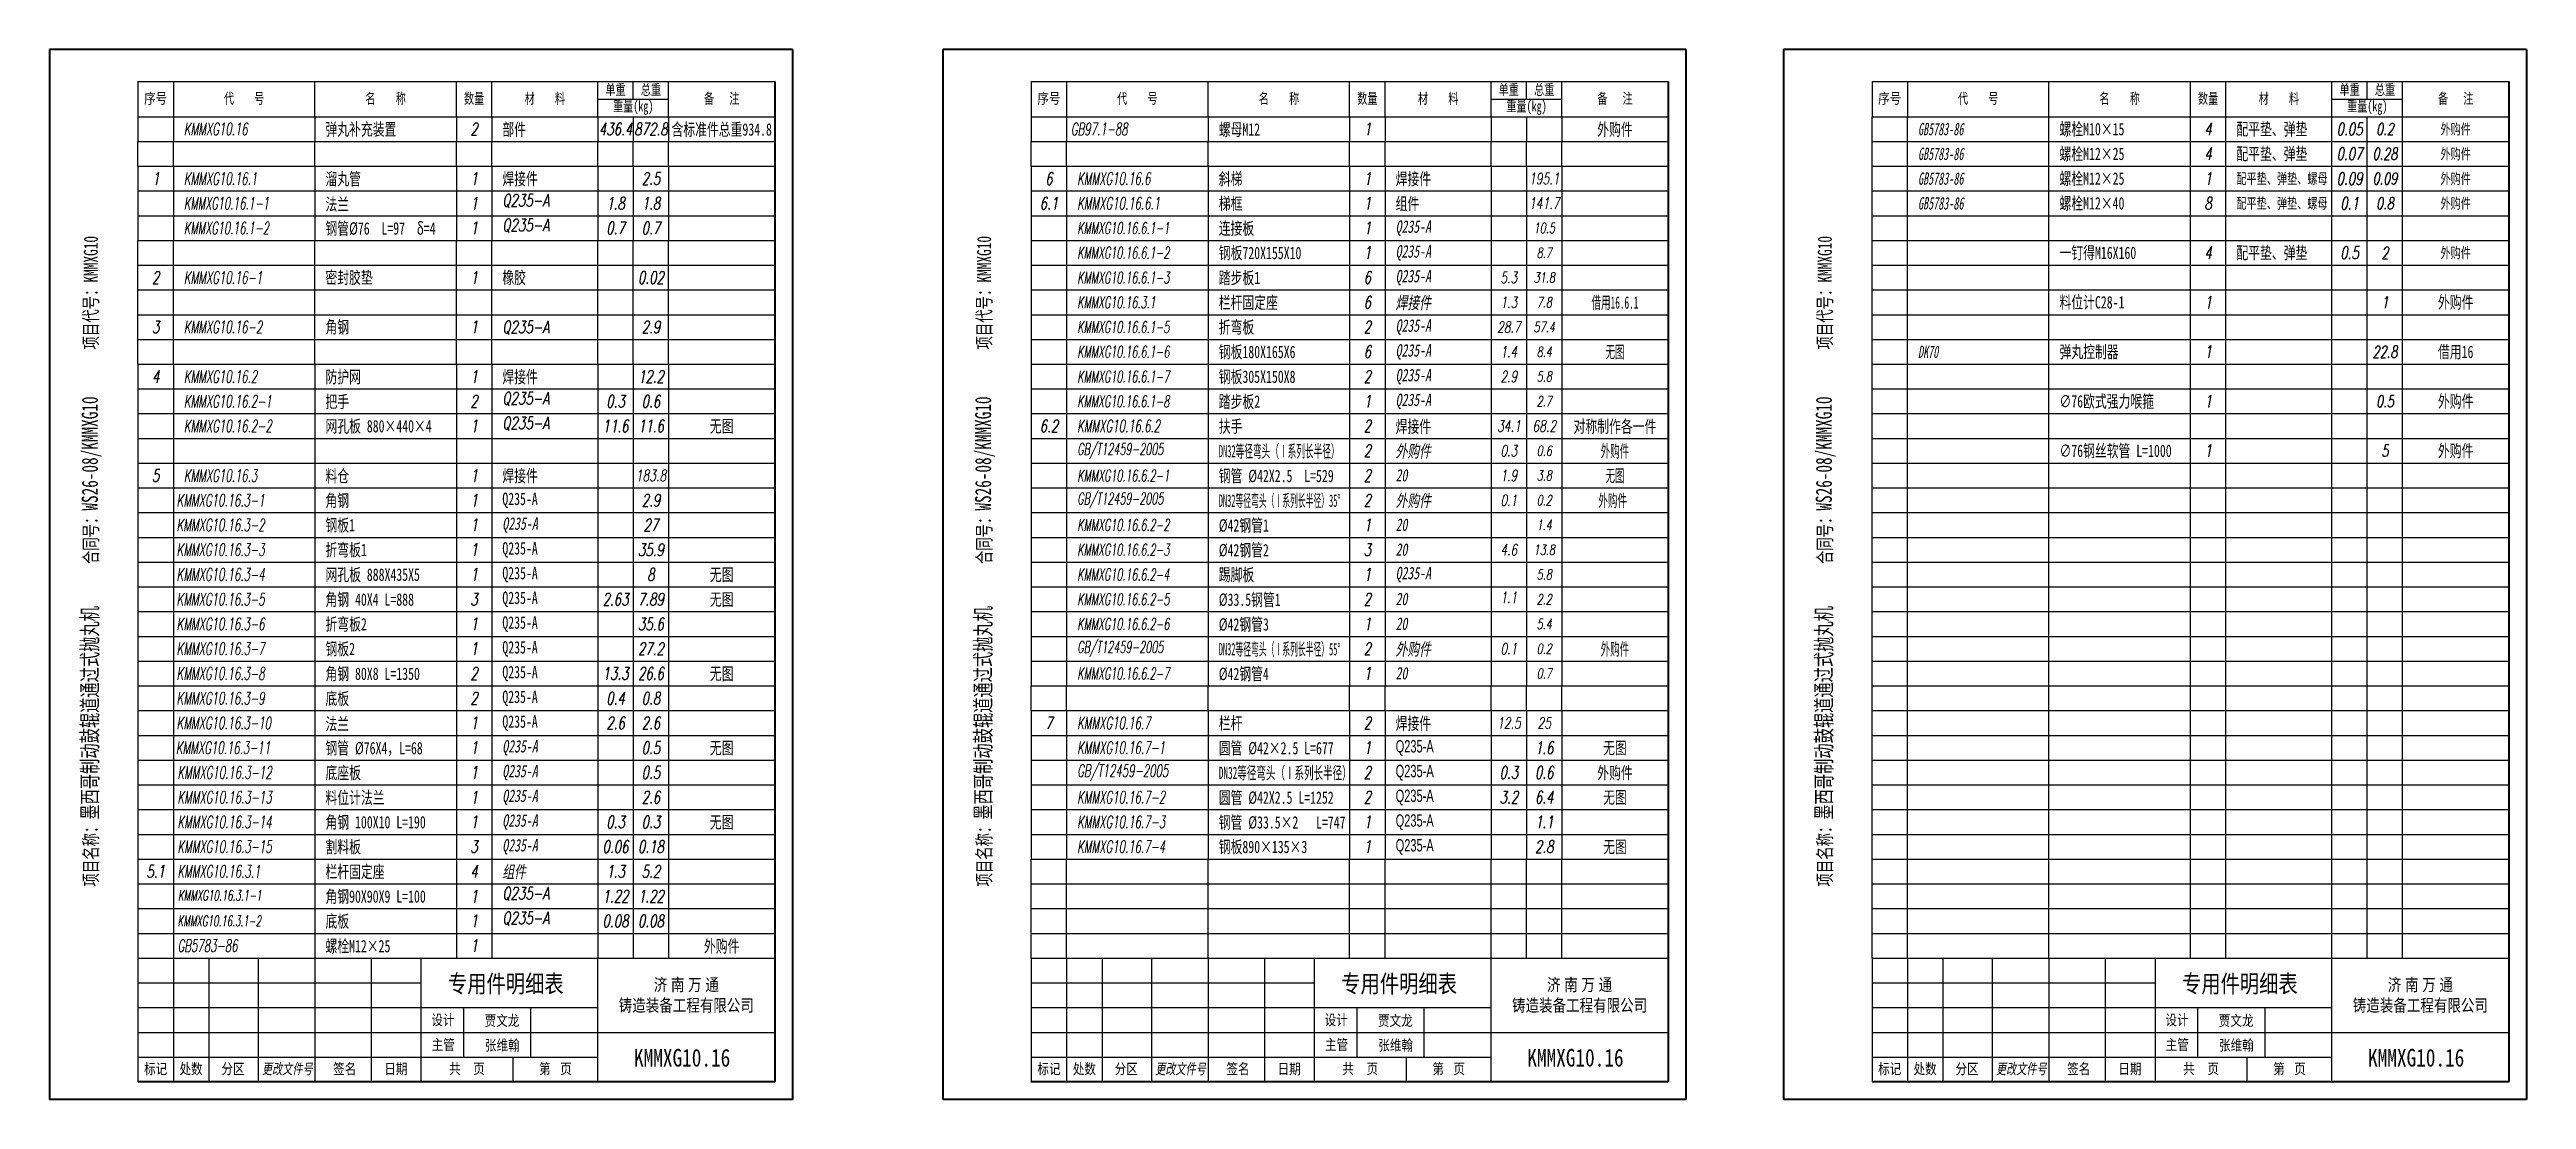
# Model space of a CAD drawing. Header units: millimetres. Extents: x 20942 to 27944, y 15544 to 18514.
import ezdxf
from ezdxf.enums import TextEntityAlignment as Align

# ---------------------------------------------------------------- set-up
doc = ezdxf.new("R2010")
doc.units = ezdxf.units.MM
doc.layers.add('$TD_AUDIT_GENERATED_(2C4)', color=7, linetype='Continuous', lineweight=40)
doc.layers.add('$TD_AUDIT_GENERATED_(2C5)', color=4, linetype='Continuous')
doc.layers.add('$TD_AUDIT_GENERATED_(2C6)', color=3, linetype='Continuous')
doc.styles.add('$TD_AUDIT_GENERATED_(2402E)', font='', dxfattribs={"width": 0.667})
doc.styles.add('$TD_AUDIT_GENERATED_(2C7)', font='italic.shx', dxfattribs={"width": 0.7})
doc.styles.add('$TD_AUDIT_GENERATED_(2C8)', font='', dxfattribs={"width": 0.7})
doc.styles.get("Standard").update_dxf_attribs({"font": '', "width": 0.8})
doc.styles.get('$TD_AUDIT_GENERATED_(2402E)').set_extended_font_data('M+5CCE5')
doc.styles.get('$TD_AUDIT_GENERATED_(2C8)').set_extended_font_data('SimSun')
doc.styles.get('Standard').set_extended_font_data('SimSun')

msp = doc.modelspace()

# ---------------------------------------------------------------- texts
at = {"layer": '$TD_AUDIT_GENERATED_(2C6)', "width": 987.414, "attachment_point": 1, "rotation": 90, "style": '$TD_AUDIT_GENERATED_(2C8)'}
for s, insert, char_height in [('{\\H0.876x;\\M+5CFEE\\M+5C4BF\\M+5B4FA\\M+5BAC5\\M+5A3BAKMMXG10}\\M+5A1A1\\M+5A1A1', (21033.7, 17665.3), 45.205), ('{\\H0.876x;\\M+5CFEE\\M+5C4BF\\M+5B4FA\\M+5BAC5\\M+5A3BAKMMXG10}\\M+5A1A1\\M+5A1A1', (23558.9, 17665.3), 45.205), ('{\\H0.876x;\\M+5CFEE\\M+5C4BF\\M+5B4FA\\M+5BAC5\\M+5A3BAKMMXG10}\\M+5A1A1\\M+5A1A1\\M+5A1A1\\M+5A1A1', (25935.5, 17665.3), 45.205), ('{\\H0.876x;\\M+5BACF\\M+5CDAC\\M+5BAC5\\M+5A3BA}WS26-08/KMMXG10{\\H0.876x;\\P\\M+5A1A1}\\M+5A1A1\\M+5A1A1\\M+5A1A1\\M+5A1A1', (21033.7, 17058.2), 45.205), ('{\\H0.876x;\\M+5BACF\\M+5CDAC\\M+5BAC5\\M+5A3BA}WS26-08/KMMXG10{\\H0.876x;\\P\\M+5A1A1}\\M+5A1A1\\M+5A1A1\\M+5A1A1\\M+5A1A1', (23558.9, 17058.2), 45.205), ('{\\H0.876x;\\M+5BACF\\M+5CDAC\\M+5BAC5\\M+5A3BA}WS26-08/KMMXG10{\\H0.876x;\\P\\M+5A1A1}\\M+5A1A1\\M+5A1A1\\M+5A1A1\\M+5A1A1', (25935.5, 17058.2), 45.205), ('{\\H0.876x;\\M+5CFEE\\M+5C4BF\\M+5C3FB\\M+5B3C6\\M+5A3BA}\\M+5C4AB\\M+5CEF7\\M+5B8E7\\M+5D6C6\\M+5B6AF\\M+5B9C4\\M+5B9F5\\M+5B5C0\\M+5CDA8\\M+5B9FD\\M+5CABD\\M+5C5D7\\M+5CDE8\\M+5BBFA', (21033.7, 16146.2), 45.2053), ('{\\H0.876x;\\M+5CFEE\\M+5C4BF\\M+5C3FB\\M+5B3C6\\M+5A3BA}\\M+5C4AB\\M+5CEF7\\M+5B8E7\\M+5D6C6\\M+5B6AF\\M+5B9C4\\M+5B9F5\\M+5B5C0\\M+5CDA8\\M+5B9FD\\M+5CABD\\M+5C5D7\\M+5CDE8\\M+5BBFA', (23558.9, 16146.2), 45.2053), ('{\\H0.876x;\\M+5CFEE\\M+5C4BF\\M+5C3FB\\M+5B3C6\\M+5A3BA}\\M+5C4AB\\M+5CEF7\\M+5B8E7\\M+5D6C6\\M+5B6AF\\M+5B9C4\\M+5B9F5\\M+5B5C0\\M+5CDA8\\M+5B9FD\\M+5CABD\\M+5C5D7\\M+5CDE8\\M+5BBFA', (25935.5, 16146.2), 45.2053)]:
    msp.add_mtext(s, dxfattribs=dict(at, insert=insert, char_height=char_height))

# ---------------------------------------------------------------- blocks, each defined once
blk = doc.blocks.new('$TD_AUDIT_GENERATED_(8CD2)')
for p, q in [((0, 7), (180, 7)), ((0, 0), (0, 7)), ((0, 0), (180, 0)), ((10, 0), (10, 7)), ((50, 0), (50, 7)), ((90, 0), (90, 7)), ((100, 0), (100, 7)), ((130, 0), (130, 7)), ((140, 0), (140, 7)), ((150, 0), (150, 7)), ((180, 0), (180, 7))]:
    blk.add_line(p, q)
at = {"width": 0.7, "flags": 8}
for tag, style, p in [('1', '$TD_AUDIT_GENERATED_(2C7)', (5, 3.5)), ('4', '$TD_AUDIT_GENERATED_(2C7)', (95, 3.5)), ('6', '$TD_AUDIT_GENERATED_(2C7)', (135, 3.5)), ('7', '$TD_AUDIT_GENERATED_(2C7)', (145, 3.5)), ('8', '$TD_AUDIT_GENERATED_(2C8)', (165, 3.5))]:
    blk.add_attdef(tag, text='', height=3.5, dxfattribs=dict(at, style=style)).set_placement(p, align=Align.MIDDLE_CENTER)
at = {"color": 141, "flags": 8}
for tag, style, width, p in [('2', '$TD_AUDIT_GENERATED_(2C7)', 0.6, (13, 3.5)), ('3', '$TD_AUDIT_GENERATED_(2C8)', 0.7, (53, 3.5)), ('5', '$TD_AUDIT_GENERATED_(2C7)', 0.7, (103, 3.5))]:
    blk.add_attdef(tag, text='', height=3.5, dxfattribs=dict(at, style=style, width=width)).set_placement(p, align=Align.MIDDLE_LEFT)
blk = doc.blocks.new('$TD_AUDIT_GENERATED_(8CB9)')
for p, q in [((0, 10), (180, 10)), ((0, 10), (0, 0)), ((10, 10), (10, 0)), ((50, 0), (50, 10)), ((90, 0), (90, 10)), ((100, 0), (100, 10)), ((130, 0), (130, 10)), ((140, 5), (140, 10)), ((150, 0), (150, 10)), ((180, 10), (180, 0)), ((0, 0), (180, 0)), ((130, 5), (150, 5))]:
    blk.add_line(p, q)
at = {"insert": (5, 5), "char_height": 3, "attachment_point": 5}
blk.add_mtext('{\\f\uffbfﾬￌﾣﾤ_GB2312|b0|i0|c134|p49;\\M+5D0F2\\M+5BAC5}', dxfattribs=at)
at = {"char_height": 3, "attachment_point": 5, "style": '$TD_AUDIT_GENERATED_(2C8)'}
for s, insert in [('\\M+5B4FA    \\M+5BAC5', (30, 5)), ('\\M+5C3FB    \\M+5B3C6', (70, 5)), ('\\M+5CAFD\\M+5C1BF', (95, 5)), ('\\M+5B2C4    \\M+5C1CF', (115, 5)), ('\\M+5B5A5\\M+5D6D8', (135, 7.5)), ('\\M+5D7DC\\M+5D6D8', (145, 7.5)), ('\\M+5B1B8   \\M+5D7A2', (165, 5)), ('\\M+5D6D8\\M+5C1BF(kg)', (140, 2.5))]:
    blk.add_mtext(s, dxfattribs=dict(at, insert=insert))
blk = doc.blocks.new('$TD_AUDIT_GENERATED_(29EC1)')
at = {"layer": '$TD_AUDIT_GENERATED_(2C5)'}
for p, q in [((-180, 35), (-180, 0)), ((-180, 35), (0, 35)), ((-170, 35), (-170, 0)), ((-160, 35), (-160, 0)), ((-146, 35), (-146, 0)), ((-130, 35), (-130, 0)), ((-114, 0), (-114, 35)), ((-100, 35), (-100, 0)), ((-50, 0), (-50, 35)), ((-180, 28), (-100, 28)), ((-180, 21), (-50, 21)), ((-88, 21), (-88, 7)), ((-69, 21), (-69, 7)), ((-180, 14), (0, 14)), ((-50, 0), (-50, 9)), ((-180, 7), (-50, 7)), ((-74, 7), (-74, 0))]:
    blk.add_line(p, q, dxfattribs=at)
at = {"layer": '$TD_AUDIT_GENERATED_(2C5)', "attachment_point": 5}
for s, insert, char_height, width in [('{\\f\uffbfﾬￌﾣﾤ_GB2312|b0|i0|c134|p49;\\M+5BCC3 \\M+5C4CF \\M+5CDF2 \\M+5CDA8\\P\\M+5D6FD\\M+5D4EC\\M+5D7B0\\M+5B1B8\\M+5B9A4\\M+5B3CC\\M+5D3D0\\M+5CFDE\\M+5B9AB\\M+5CBBE}', (-25, 24.35), 3.5, 50), ('\\M+5C9E8\\M+5BCC6', (-93.79, 17.35), 3, 10), ('\\M+5D6F7\\M+5B9DC', (-93.7, 10.34), 3, 10), ('{\\f\uffbfﾬￌﾣﾤ_GB2312|b0|i0|c134|p49;\\M+5B1EA\\M+5BCC7}', (-175, 3.5), 3, 10), ('{\\f\uffbfﾬￌﾣﾤ_GB2312|b0|i0|c134|p49;\\M+5B4A6\\M+5CAFD}', (-165, 3.5), 3, 10), ('{\\f\uffbfﾬￌﾣﾤ_GB2312|b0|i0|c134|p49;\\M+5B7D6\\M+5C7F8}', (-153.14, 3.5), 3, 10), ('{\\f\uffbfﾬￌﾣﾤ_GB2312|b0|i0|c134|p49;\\M+5C7A9\\M+5C3FB}', (-121.57, 3.5), 3, 10), ('{\\f\uffbfﾬￌﾣﾤ_GB2312|b0|i0|c134|p49;\\M+5C8D5\\M+5C6DA}', (-107.1, 3.5), 3, 10), ('{\\f\uffbfﾬￌﾣﾤ_GB2312|b0|i0|c134|p49;\\M+5B9B2    \\M+5D2B3}', (-87, 3.54), 3, 26), ('{\\f\uffbfﾬￌﾣﾤ_GB2312|b0|i0|c134|p49;\\M+5B5DA   \\M+5D2B3}', (-62, 3.52), 3, 24)]:
    blk.add_mtext(s, dxfattribs=dict(at, insert=insert, char_height=char_height, width=width))
at = {"layer": '$TD_AUDIT_GENERATED_(2C5)', "insert": (-137.8, 3.5), "char_height": 3, "width": 17.8935, "attachment_point": 5, "style": '$TD_AUDIT_GENERATED_(2C7)'}
blk.add_mtext('\\M+5B8FC\\M+5B8C4\\M+5CEC4\\M+5BCFE\\M+5BAC5', dxfattribs=at)
at = {"layer": '$TD_AUDIT_GENERATED_(2C5)', "width": 0.8}
for tag, p in [('姓名', (-81.98, 15.82)), ('姓名', (-81.91, 8.86)), ('N', (-62.53, 1.68))]:
    blk.add_attdef(tag, p, '', height=3, dxfattribs=at)
for tag, height, p in [('S', 5, (-26.18, 4.31)), ('M', 3, (-86.59, 1.67))]:
    blk.add_attdef(tag, text='', height=height, dxfattribs=at).set_placement(p, align=Align.CENTER)
at = {"layer": '$TD_AUDIT_GENERATED_(2C6)', "insert": (-76.02, 27.45), "char_height": 5, "width": 39.6863, "attachment_point": 5}
blk.add_mtext('{\\C4;\\M+5D7A8\\M+5D3C3\\M+5BCFE\\M+5C3F7\\M+5CFB8\\M+5B1ED}', dxfattribs=at)
blk = doc.blocks.new('*U3')
for p, q in [((0, 7), (180, 7)), ((0, 0), (0, 7)), ((0, 0), (180, 0)), ((10, 0), (10, 7)), ((50, 0), (50, 7)), ((90, 0), (90, 7)), ((100, 0), (100, 7)), ((130, 0), (130, 7)), ((140, 0), (140, 7)), ((150, 0), (150, 7)), ((180, 0), (180, 7))]:
    blk.add_line(p, q)
at = {"width": 0.7, "flags": 8}
for tag, style, p in [('1', '$TD_AUDIT_GENERATED_(2C7)', (5, 3.5)), ('4', '$TD_AUDIT_GENERATED_(2C7)', (95, 3.5)), ('6', '$TD_AUDIT_GENERATED_(2C7)', (135, 3.5)), ('7', '$TD_AUDIT_GENERATED_(2C7)', (145, 3.5)), ('8', '$TD_AUDIT_GENERATED_(2C8)', (165, 3.5))]:
    blk.add_attdef(tag, text='', height=3.5, dxfattribs=dict(at, style=style)).set_placement(p, align=Align.MIDDLE_CENTER)
at = {"color": 141, "flags": 8}
for tag, style, width, p in [('2', '$TD_AUDIT_GENERATED_(2C7)', 0.6, (13, 3.5)), ('3', '$TD_AUDIT_GENERATED_(2C8)', 0.7, (53, 3.5)), ('5', '$TD_AUDIT_GENERATED_(2C7)', 0.7, (103, 3.5))]:
    blk.add_attdef(tag, text='', height=3.5, dxfattribs=dict(at, style=style, width=width)).set_placement(p, align=Align.MIDDLE_LEFT)

# ---------------------------------------------------------------- linework, layer by layer
at = {"layer": '$TD_AUDIT_GENERATED_(2C4)'}
for p, q in [((23042.5, 18513.7), (20942.5, 18513.7)), ((20942.5, 18513.7), (20942.5, 15543.7)), ((23042.5, 18513.7), (23042.5, 15543.7)), ((25567.7, 18513.7), (23467.7, 18513.7)), ((23467.7, 18513.7), (23467.7, 15543.7)), ((25567.7, 18513.7), (25567.7, 15543.7)), ((27944.3, 18513.7), (25844.3, 18513.7)), ((25844.3, 18513.7), (25844.3, 15543.7)), ((27944.3, 18513.7), (27944.3, 15543.7)), ((22992.5, 18423.7), (22992.5, 15593.7)), ((25517.7, 18423.7), (25517.7, 15593.7)), ((27894.3, 18423.7), (27894.3, 15593.7)), ((22992.5, 15593.7), (21192.5, 15593.7)), ((25517.7, 15593.7), (23717.7, 15593.7)), ((27894.3, 15593.7), (26094.3, 15593.7)), ((23042.5, 15543.7), (20942.5, 15543.7)), ((25567.7, 15543.7), (23467.7, 15543.7)), ((27944.3, 15543.7), (25844.3, 15543.7))]:
    msp.add_line(p, q, dxfattribs=at)

# ---------------------------------------------------------------- block references
at = {"layer": '$TD_AUDIT_GENERATED_(2C5)', "xscale": 10, "yscale": 10, "zscale": 10}
for name, p in [('$TD_AUDIT_GENERATED_(8CB9)', (21192.5, 18323.7)), ('$TD_AUDIT_GENERATED_(8CB9)', (23717.7, 18323.7)), ('$TD_AUDIT_GENERATED_(8CB9)', (26094.3, 18323.7)), ('$TD_AUDIT_GENERATED_(8CD2)', (21192.5, 18183.7)), ('$TD_AUDIT_GENERATED_(8CD2)', (23717.7, 18183.7)), ('$TD_AUDIT_GENERATED_(8CD2)', (26094.3, 17973.7)), ('$TD_AUDIT_GENERATED_(8CD2)', (21192.5, 17903.7)), ('$TD_AUDIT_GENERATED_(8CD2)', (26094.3, 17833.7)), ('$TD_AUDIT_GENERATED_(8CD2)', (21192.5, 17763.7)), ('$TD_AUDIT_GENERATED_(8CD2)', (26094.3, 17763.7)), ('$TD_AUDIT_GENERATED_(8CD2)', (26094.3, 17693.7)), ('$TD_AUDIT_GENERATED_(8CD2)', (21192.5, 17623.7)), ('$TD_AUDIT_GENERATED_(8CD2)', (26094.3, 17623.7)), ('$TD_AUDIT_GENERATED_(8CD2)', (26094.3, 17553.7)), ('$TD_AUDIT_GENERATED_(8CD2)', (26094.3, 17483.7)), ('$TD_AUDIT_GENERATED_(8CD2)', (26094.3, 17413.7)), ('$TD_AUDIT_GENERATED_(8CD2)', (26094.3, 17343.7)), ('$TD_AUDIT_GENERATED_(8CD2)', (26094.3, 17273.7)), ('$TD_AUDIT_GENERATED_(8CD2)', (26094.3, 17203.7)), ('$TD_AUDIT_GENERATED_(8CD2)', (26094.3, 17133.7)), ('$TD_AUDIT_GENERATED_(8CD2)', (26094.3, 17063.7)), ('$TD_AUDIT_GENERATED_(8CD2)', (26094.3, 16993.7)), ('$TD_AUDIT_GENERATED_(8CD2)', (26094.3, 16923.7)), ('$TD_AUDIT_GENERATED_(8CD2)', (26094.3, 16853.7)), ('$TD_AUDIT_GENERATED_(8CD2)', (26094.3, 16783.7)), ('$TD_AUDIT_GENERATED_(8CD2)', (26094.3, 16713.7)), ('$TD_AUDIT_GENERATED_(8CD2)', (23717.7, 16643.7)), ('$TD_AUDIT_GENERATED_(8CD2)', (26094.3, 16643.7)), ('$TD_AUDIT_GENERATED_(8CD2)', (26094.3, 16573.7)), ('$TD_AUDIT_GENERATED_(8CD2)', (26094.3, 16503.7)), ('$TD_AUDIT_GENERATED_(8CD2)', (26094.3, 16433.7)), ('$TD_AUDIT_GENERATED_(8CD2)', (26094.3, 16363.7)), ('$TD_AUDIT_GENERATED_(8CD2)', (26094.3, 16293.7)), ('$TD_AUDIT_GENERATED_(8CD2)', (26094.3, 16223.7)), ('$TD_AUDIT_GENERATED_(8CD2)', (23717.7, 16153.7)), ('$TD_AUDIT_GENERATED_(8CD2)', (26094.3, 16153.7)), ('$TD_AUDIT_GENERATED_(8CD2)', (23717.7, 16083.7)), ('$TD_AUDIT_GENERATED_(8CD2)', (26094.3, 16083.7)), ('$TD_AUDIT_GENERATED_(8CD2)', (23717.7, 16013.7)), ('$TD_AUDIT_GENERATED_(8CD2)', (26094.3, 16013.7)), ('$TD_AUDIT_GENERATED_(8CD2)', (23717.7, 15943.7)), ('$TD_AUDIT_GENERATED_(8CD2)', (26094.3, 15943.7))]:
    msp.add_blockref(name, p, dxfattribs=at)
at = {"layer": '$TD_AUDIT_GENERATED_(2C5)'}
ref = msp.add_blockref('$TD_AUDIT_GENERATED_(8CD2)', (21192.5, 18323.7), dxfattribs=dict(at, xscale=-10, yscale=10, zscale=10, rotation=180))
ref.add_attrib('2', 'KMMXG10.16', dxfattribs={"layer": '0', "color": 141, "height": 35, "style": '$TD_AUDIT_GENERATED_(2C7)', "width": 0.6}).set_placement((21322.5, 18288.7), align=Align.MIDDLE_LEFT)
ref.add_attrib('3', '弹丸补充装置', dxfattribs={"layer": '0', "color": 141, "height": 35, "style": '$TD_AUDIT_GENERATED_(2C8)', "width": 0.7}).set_placement((21722.5, 18288), align=Align.MIDDLE_LEFT)
ref.add_attrib('4', '2', dxfattribs={"layer": '0', "height": 35, "style": '$TD_AUDIT_GENERATED_(2C7)', "width": 0.7}).set_placement((22142.5, 18288.7), align=Align.MIDDLE_CENTER)
ref.add_attrib('5', '部件', dxfattribs={"layer": '0', "color": 141, "height": 35, "style": '$TD_AUDIT_GENERATED_(2C8)', "width": 0.7}).set_placement((22222.5, 18287.8), align=Align.MIDDLE_LEFT)
ref.add_attrib('6', '436.4', dxfattribs={"layer": '0', "height": 35, "style": '$TD_AUDIT_GENERATED_(2C7)', "width": 0.7}).set_placement((22542.5, 18288.7), align=Align.MIDDLE_CENTER)
ref.add_attrib('7', '872.8', dxfattribs={"layer": '0', "height": 35, "style": '$TD_AUDIT_GENERATED_(2C7)', "width": 0.7}).set_placement((22642.5, 18288.7), align=Align.MIDDLE_CENTER)
ref.add_attrib('8', '含标准件总重934.8', dxfattribs={"layer": '0', "height": 35, "style": '$TD_AUDIT_GENERATED_(2C8)', "width": 0.7}).set_placement((22842.5, 18287.6), align=Align.MIDDLE_CENTER)
ref = msp.add_blockref('$TD_AUDIT_GENERATED_(8CD2)', (23717.7, 18323.7), dxfattribs=dict(at, xscale=-10.00000132878166, yscale=10.00000132878166, zscale=10.00000132878166, rotation=180))
ref.add_attrib('2', 'GB97.1-88', dxfattribs={"layer": '0', "color": 141, "height": 35, "style": '$TD_AUDIT_GENERATED_(2C7)', "width": 0.6, "flags": 8}).set_placement((23829.8, 18288.8), align=Align.MIDDLE_LEFT)
ref.add_attrib('3', '螺母M12', dxfattribs={"layer": '0', "color": 141, "height": 35, "style": '$TD_AUDIT_GENERATED_(2C8)', "width": 0.7, "flags": 8}).set_placement((24247.7, 18287.6), align=Align.MIDDLE_LEFT)
ref.add_attrib('4', '1', dxfattribs={"layer": '0', "height": 35, "style": '$TD_AUDIT_GENERATED_(2C7)', "width": 0.7, "flags": 8}).set_placement((24667.7, 18288.7), align=Align.MIDDLE_CENTER)
ref.add_attrib('8', '外购件', dxfattribs={"layer": '0', "height": 35, "style": '$TD_AUDIT_GENERATED_(2C8)', "width": 0.7, "flags": 8}).set_placement((25367.7, 18287.6), align=Align.MIDDLE_CENTER)
ref = msp.add_blockref('$TD_AUDIT_GENERATED_(8CD2)', (26094.3, 18253.7), dxfattribs=dict(at, xscale=10.00000000000728, yscale=10.00000000000728, zscale=10.00000000000728))
ref.add_attrib('2', 'GB5783-86', dxfattribs={"layer": '0', "color": 141, "height": 35, "style": '$TD_AUDIT_GENERATED_(2C8)', "oblique": 10, "width": 0.6, "flags": 8}).set_placement((26224.3, 18288.7), align=Align.MIDDLE_LEFT)
ref.add_attrib('3', '螺栓M10×15', dxfattribs={"layer": '0', "color": 141, "height": 35, "style": '$TD_AUDIT_GENERATED_(2C8)', "width": 0.7, "flags": 8}).set_placement((26624.3, 18288.7), align=Align.MIDDLE_LEFT)
ref.add_attrib('4', '4', dxfattribs={"layer": '0', "height": 35, "style": '$TD_AUDIT_GENERATED_(2C7)', "width": 0.7, "flags": 8}).set_placement((27044.3, 18288.7), align=Align.MIDDLE_CENTER)
ref.add_attrib('5', '配平垫、弹垫', dxfattribs={"layer": '0', "color": 141, "height": 35, "style": '$TD_AUDIT_GENERATED_(2C8)', "width": 0.7, "flags": 8}).set_placement((27124.3, 18288.7), align=Align.MIDDLE_LEFT)
ref.add_attrib('6', '0.05', dxfattribs={"layer": '0', "height": 35, "style": '$TD_AUDIT_GENERATED_(2C7)', "width": 0.7, "flags": 8}).set_placement((27444.3, 18288.7), align=Align.MIDDLE_CENTER)
ref.add_attrib('7', '0.2', dxfattribs={"layer": '0', "height": 33.33, "style": '$TD_AUDIT_GENERATED_(2C7)', "width": 0.7, "flags": 8}).set_placement((27544.3, 18288.7), align=Align.MIDDLE_CENTER)
ref.add_attrib('8', '外购件', dxfattribs={"layer": '0', "height": 30, "style": '$TD_AUDIT_GENERATED_(2C8)', "width": 0.7, "flags": 8}).set_placement((27744.3, 18288.7), align=Align.MIDDLE_CENTER)
ref = msp.add_blockref('$TD_AUDIT_GENERATED_(8CD2)', (26094.3, 18183.7), dxfattribs=dict(at, xscale=10.00000000000728, yscale=10.00000000000728, zscale=10.00000000000728))
ref.add_attrib('2', 'GB5783-86', dxfattribs={"layer": '0', "color": 141, "height": 35, "style": '$TD_AUDIT_GENERATED_(2C8)', "oblique": 10, "width": 0.6, "flags": 8}).set_placement((26224.3, 18218.7), align=Align.MIDDLE_LEFT)
ref.add_attrib('3', '螺栓M12×25', dxfattribs={"layer": '0', "color": 141, "height": 35, "style": '$TD_AUDIT_GENERATED_(2C8)', "width": 0.7, "flags": 8}).set_placement((26624.3, 18218.7), align=Align.MIDDLE_LEFT)
ref.add_attrib('4', '4', dxfattribs={"layer": '0', "height": 35, "style": '$TD_AUDIT_GENERATED_(2C7)', "width": 0.7, "flags": 8}).set_placement((27044.3, 18218.7), align=Align.MIDDLE_CENTER)
ref.add_attrib('5', '配平垫、弹垫', dxfattribs={"layer": '0', "color": 141, "height": 35, "style": '$TD_AUDIT_GENERATED_(2C8)', "width": 0.7, "flags": 8}).set_placement((27124.3, 18218.7), align=Align.MIDDLE_LEFT)
ref.add_attrib('6', '0.07', dxfattribs={"layer": '0', "height": 35, "style": '$TD_AUDIT_GENERATED_(2C7)', "width": 0.7, "flags": 8}).set_placement((27444.3, 18218.7), align=Align.MIDDLE_CENTER)
ref.add_attrib('7', '0.28', dxfattribs={"layer": '0', "height": 33.33, "style": '$TD_AUDIT_GENERATED_(2C7)', "width": 0.7, "flags": 8}).set_placement((27544.3, 18218.7), align=Align.MIDDLE_CENTER)
ref.add_attrib('8', '外购件', dxfattribs={"layer": '0', "height": 30, "style": '$TD_AUDIT_GENERATED_(2C8)', "width": 0.7, "flags": 8}).set_placement((27744.3, 18218.7), align=Align.MIDDLE_CENTER)
ref = msp.add_blockref('$TD_AUDIT_GENERATED_(8CD2)', (21192.5, 18183.7), dxfattribs=dict(at, xscale=-10.00000000000001, yscale=10.00000000000001, zscale=10.00000000000001, rotation=180))
ref.add_attrib('1', '1', dxfattribs={"layer": '0', "height": 35, "style": '$TD_AUDIT_GENERATED_(2C7)', "width": 0.7, "flags": 8}).set_placement((21242.5, 18148.7), align=Align.MIDDLE_CENTER)
ref.add_attrib('2', 'KMMXG10.16.1', dxfattribs={"layer": '0', "color": 141, "height": 35, "style": '$TD_AUDIT_GENERATED_(2C7)', "width": 0.6, "flags": 8}).set_placement((21322.5, 18148.7), align=Align.MIDDLE_LEFT)
ref.add_attrib('3', '溜丸管', dxfattribs={"layer": '0', "color": 141, "height": 35, "style": '$TD_AUDIT_GENERATED_(2C8)', "width": 0.7, "flags": 8}).set_placement((21722.5, 18147.6), align=Align.MIDDLE_LEFT)
ref.add_attrib('4', '1', dxfattribs={"layer": '0', "height": 35, "style": '$TD_AUDIT_GENERATED_(2C7)', "width": 0.7, "flags": 8}).set_placement((22142.5, 18148.7), align=Align.MIDDLE_CENTER)
ref.add_attrib('5', '焊接件', dxfattribs={"layer": '0', "color": 141, "height": 35, "style": '$TD_AUDIT_GENERATED_(2C8)', "width": 0.7, "flags": 8}).set_placement((22222.5, 18147.6), align=Align.MIDDLE_LEFT)
ref.add_attrib('7', '2.5', dxfattribs={"layer": '0', "height": 35, "style": '$TD_AUDIT_GENERATED_(2C7)', "width": 0.7, "flags": 8}).set_placement((22642.5, 18148.7), align=Align.MIDDLE_CENTER)
ref = msp.add_blockref('$TD_AUDIT_GENERATED_(8CD2)', (23717.7, 18183.7), dxfattribs=dict(at, xscale=-10.00000000000001, yscale=10.00000000000001, zscale=10.00000000000001, rotation=180))
ref.add_attrib('1', '6', dxfattribs={"layer": '0', "height": 35, "style": '$TD_AUDIT_GENERATED_(2C7)', "width": 0.7, "flags": 8}).set_placement((23767.7, 18148.7), align=Align.MIDDLE_CENTER)
ref.add_attrib('2', 'KMMXG10.16.6', dxfattribs={"layer": '0', "color": 141, "height": 35, "style": '$TD_AUDIT_GENERATED_(2C7)', "width": 0.6, "flags": 8}).set_placement((23847.7, 18148.7), align=Align.MIDDLE_LEFT)
ref.add_attrib('3', '斜梯', dxfattribs={"layer": '0', "color": 141, "height": 35, "style": '$TD_AUDIT_GENERATED_(2C8)', "width": 0.7, "flags": 8}).set_placement((24247.7, 18147.6), align=Align.MIDDLE_LEFT)
ref.add_attrib('4', '1', dxfattribs={"layer": '0', "height": 35, "style": '$TD_AUDIT_GENERATED_(2C7)', "width": 0.7, "flags": 8}).set_placement((24667.7, 18148.7), align=Align.MIDDLE_CENTER)
ref.add_attrib('5', '焊接件', dxfattribs={"layer": '0', "color": 141, "height": 35, "style": '$TD_AUDIT_GENERATED_(2C8)', "width": 0.7, "flags": 8}).set_placement((24747.7, 18147.6), align=Align.MIDDLE_LEFT)
ref.add_attrib('7', '195.1', dxfattribs={"layer": '0', "height": 32, "style": '$TD_AUDIT_GENERATED_(2C7)', "width": 0.7, "flags": 8}).set_placement((25167.7, 18148.7), align=Align.MIDDLE_CENTER)
ref = msp.add_blockref('$TD_AUDIT_GENERATED_(8CD2)', (26094.3, 18113.7), dxfattribs=dict(at, xscale=10.00000000000728, yscale=10.00000000000728, zscale=10.00000000000728))
ref.add_attrib('2', 'GB5783-86', dxfattribs={"layer": '0', "color": 141, "height": 35, "style": '$TD_AUDIT_GENERATED_(2C8)', "oblique": 10, "width": 0.6, "flags": 8}).set_placement((26224.3, 18148.7), align=Align.MIDDLE_LEFT)
ref.add_attrib('3', '螺栓M12×25', dxfattribs={"layer": '0', "color": 141, "height": 35, "style": '$TD_AUDIT_GENERATED_(2C8)', "width": 0.7, "flags": 8}).set_placement((26624.3, 18148.7), align=Align.MIDDLE_LEFT)
ref.add_attrib('4', '1', dxfattribs={"layer": '0', "height": 35, "style": '$TD_AUDIT_GENERATED_(2C7)', "width": 0.7, "flags": 8}).set_placement((27044.3, 18148.7), align=Align.MIDDLE_CENTER)
ref.add_attrib('5', '配平垫、弹垫、螺母', dxfattribs={"layer": '0', "color": 141, "height": 30, "style": '$TD_AUDIT_GENERATED_(2C8)', "width": 0.7, "flags": 8}).set_placement((27124.3, 18148.7), align=Align.MIDDLE_LEFT)
ref.add_attrib('6', '0.09', dxfattribs={"layer": '0', "height": 35, "style": '$TD_AUDIT_GENERATED_(2C7)', "width": 0.7, "flags": 8}).set_placement((27444.3, 18148.7), align=Align.MIDDLE_CENTER)
ref.add_attrib('7', '0.09', dxfattribs={"layer": '0', "height": 33.33, "style": '$TD_AUDIT_GENERATED_(2C7)', "width": 0.7, "flags": 8}).set_placement((27544.3, 18148.7), align=Align.MIDDLE_CENTER)
ref.add_attrib('8', '外购件', dxfattribs={"layer": '0', "height": 30, "style": '$TD_AUDIT_GENERATED_(2C8)', "width": 0.7, "flags": 8}).set_placement((27744.3, 18148.7), align=Align.MIDDLE_CENTER)
ref = msp.add_blockref('$TD_AUDIT_GENERATED_(8CD2)', (21192.5, 18113.7), dxfattribs=dict(at, xscale=-10, yscale=10, zscale=10, rotation=180))
ref.add_attrib('2', 'KMMXG10.16.1-1', dxfattribs={"layer": '0', "color": 141, "height": 35, "style": '$TD_AUDIT_GENERATED_(2C7)', "width": 0.58, "flags": 8}).set_placement((21322.5, 18078.7), align=Align.MIDDLE_LEFT)
ref.add_attrib('3', '法兰', dxfattribs={"layer": '0', "color": 141, "height": 35, "style": '$TD_AUDIT_GENERATED_(2C8)', "width": 0.7, "flags": 8}).set_placement((21722.5, 18076), align=Align.MIDDLE_LEFT)
ref.add_attrib('4', '1', dxfattribs={"layer": '0', "height": 35, "style": '$TD_AUDIT_GENERATED_(2C7)', "width": 0.7, "flags": 8}).set_placement((22142.5, 18078.7), align=Align.MIDDLE_CENTER)
ref.add_attrib('5', 'Q235-A', dxfattribs={"layer": '0', "color": 141, "height": 35, "style": '$TD_AUDIT_GENERATED_(2C7)', "width": 0.7, "flags": 8}).set_placement((22222.5, 18087.1), align=Align.MIDDLE_LEFT)
ref.add_attrib('6', '1.8', dxfattribs={"layer": '0', "height": 35, "style": '$TD_AUDIT_GENERATED_(2C7)', "width": 0.7, "flags": 8}).set_placement((22542.5, 18078.7), align=Align.MIDDLE_CENTER)
ref.add_attrib('7', '1.8', dxfattribs={"layer": '0', "height": 35, "style": '$TD_AUDIT_GENERATED_(2C7)', "width": 0.7, "flags": 8}).set_placement((22642.5, 18078.7), align=Align.MIDDLE_CENTER)
ref = msp.add_blockref('$TD_AUDIT_GENERATED_(8CD2)', (23717.7, 18113.7), dxfattribs=dict(at, xscale=-10.00000000000001, yscale=10.00000000000001, zscale=10.00000000000001, rotation=180))
ref.add_attrib('1', '6.1', dxfattribs={"layer": '0', "height": 35, "style": '$TD_AUDIT_GENERATED_(2C7)', "width": 0.7, "flags": 8}).set_placement((23767.7, 18078.7), align=Align.MIDDLE_CENTER)
ref.add_attrib('2', 'KMMXG10.16.6.1', dxfattribs={"layer": '0', "color": 141, "height": 35, "style": '$TD_AUDIT_GENERATED_(2C7)', "width": 0.6, "flags": 8}).set_placement((23847.7, 18078.7), align=Align.MIDDLE_LEFT)
ref.add_attrib('3', '梯框', dxfattribs={"layer": '0', "color": 141, "height": 35, "style": '$TD_AUDIT_GENERATED_(2C8)', "width": 0.7, "flags": 8}).set_placement((24247.7, 18077.8), align=Align.MIDDLE_LEFT)
ref.add_attrib('4', '1', dxfattribs={"layer": '0', "height": 35, "style": '$TD_AUDIT_GENERATED_(2C7)', "width": 0.7, "flags": 8}).set_placement((24667.7, 18078.7), align=Align.MIDDLE_CENTER)
ref.add_attrib('5', '组件', dxfattribs={"layer": '0', "color": 141, "height": 35, "style": '$TD_AUDIT_GENERATED_(2C8)', "width": 0.7, "flags": 8}).set_placement((24747.7, 18077.8), align=Align.MIDDLE_LEFT)
ref.add_attrib('7', '141.7', dxfattribs={"layer": '0', "height": 32, "style": '$TD_AUDIT_GENERATED_(2C7)', "width": 0.7, "flags": 8}).set_placement((25167.7, 18078.7), align=Align.MIDDLE_CENTER)
ref = msp.add_blockref('$TD_AUDIT_GENERATED_(8CD2)', (26094.3, 18043.7), dxfattribs=dict(at, xscale=10.00000000000728, yscale=10.00000000000728, zscale=10.00000000000728))
ref.add_attrib('2', 'GB5783-86', dxfattribs={"layer": '0', "color": 141, "height": 35, "style": '$TD_AUDIT_GENERATED_(2C8)', "oblique": 10, "width": 0.6, "flags": 8}).set_placement((26224.3, 18078.7), align=Align.MIDDLE_LEFT)
ref.add_attrib('3', '螺栓M12×40', dxfattribs={"layer": '0', "color": 141, "height": 35, "style": '$TD_AUDIT_GENERATED_(2C8)', "width": 0.7, "flags": 8}).set_placement((26624.3, 18078.7), align=Align.MIDDLE_LEFT)
ref.add_attrib('4', '8', dxfattribs={"layer": '0', "height": 35, "style": '$TD_AUDIT_GENERATED_(2C7)', "width": 0.7, "flags": 8}).set_placement((27044.3, 18078.7), align=Align.MIDDLE_CENTER)
ref.add_attrib('5', '配平垫、弹垫、螺母', dxfattribs={"layer": '0', "color": 141, "height": 30, "style": '$TD_AUDIT_GENERATED_(2C8)', "width": 0.7, "flags": 8}).set_placement((27124.3, 18078.7), align=Align.MIDDLE_LEFT)
ref.add_attrib('6', '0.1', dxfattribs={"layer": '0', "height": 35, "style": '$TD_AUDIT_GENERATED_(2C7)', "width": 0.7, "flags": 8}).set_placement((27444.3, 18078.7), align=Align.MIDDLE_CENTER)
ref.add_attrib('7', '0.8', dxfattribs={"layer": '0', "height": 33.33, "style": '$TD_AUDIT_GENERATED_(2C7)', "width": 0.7, "flags": 8}).set_placement((27544.3, 18078.7), align=Align.MIDDLE_CENTER)
ref.add_attrib('8', '外购件', dxfattribs={"layer": '0', "height": 30, "style": '$TD_AUDIT_GENERATED_(2C8)', "width": 0.7, "flags": 8}).set_placement((27744.3, 18078.7), align=Align.MIDDLE_CENTER)
ref = msp.add_blockref('$TD_AUDIT_GENERATED_(8CD2)', (21192.5, 18043.7), dxfattribs=dict(at, xscale=-10, yscale=10, zscale=10, rotation=180))
ref.add_attrib('2', 'KMMXG10.16.1-2', dxfattribs={"layer": '0', "color": 141, "height": 35, "style": '$TD_AUDIT_GENERATED_(2C7)', "width": 0.58, "flags": 8}).set_placement((21322.5, 18008.7), align=Align.MIDDLE_LEFT)
ref.add_attrib('3', '钢管%%C76  L=97  δ=4', dxfattribs={"layer": '0', "color": 141, "height": 35, "style": '$TD_AUDIT_GENERATED_(2C8)', "width": 0.7, "flags": 8}).set_placement((21722.5, 18007.6), align=Align.MIDDLE_LEFT)
ref.add_attrib('4', '1', dxfattribs={"layer": '0', "height": 35, "style": '$TD_AUDIT_GENERATED_(2C7)', "width": 0.7, "flags": 8}).set_placement((22142.5, 18008.7), align=Align.MIDDLE_CENTER)
ref.add_attrib('5', 'Q235-A', dxfattribs={"layer": '0', "color": 141, "height": 35, "style": '$TD_AUDIT_GENERATED_(2C7)', "width": 0.7, "flags": 8}).set_placement((22222.5, 18017.1), align=Align.MIDDLE_LEFT)
ref.add_attrib('6', '0.7', dxfattribs={"layer": '0', "height": 35, "style": '$TD_AUDIT_GENERATED_(2C7)', "width": 0.7, "flags": 8}).set_placement((22542.5, 18008.7), align=Align.MIDDLE_CENTER)
ref.add_attrib('7', '0.7', dxfattribs={"layer": '0', "height": 35, "style": '$TD_AUDIT_GENERATED_(2C7)', "width": 0.7, "flags": 8}).set_placement((22642.5, 18008.7), align=Align.MIDDLE_CENTER)
ref = msp.add_blockref('$TD_AUDIT_GENERATED_(8CD2)', (23717.7, 18043.7), dxfattribs=dict(at, xscale=-10.00000000000001, yscale=10.00000000000001, zscale=10.00000000000001, rotation=180))
ref.add_attrib('2', 'KMMXG10.16.6.1-1', dxfattribs={"layer": '0', "color": 141, "height": 33.096, "style": '$TD_AUDIT_GENERATED_(2C7)', "width": 0.6, "flags": 8}).set_placement((23847.7, 18008.7), align=Align.MIDDLE_LEFT)
ref.add_attrib('3', '连接板', dxfattribs={"layer": '0', "color": 141, "height": 35, "style": '$TD_AUDIT_GENERATED_(2C8)', "width": 0.7, "flags": 8}).set_placement((24247.7, 18007.8), align=Align.MIDDLE_LEFT)
ref.add_attrib('4', '1', dxfattribs={"layer": '0', "height": 35, "style": '$TD_AUDIT_GENERATED_(2C7)', "width": 0.7, "flags": 8}).set_placement((24667.7, 18008.7), align=Align.MIDDLE_CENTER)
ref.add_attrib('5', 'Q235-A', dxfattribs={"layer": '0', "color": 141, "height": 35, "style": '$TD_AUDIT_GENERATED_(2C8)', "oblique": 10, "width": 0.7, "flags": 8}).set_placement((24747.7, 18012.8), align=Align.MIDDLE_LEFT)
ref.add_attrib('7', '10.5', dxfattribs={"layer": '0', "height": 28.7, "style": '$TD_AUDIT_GENERATED_(2C7)', "width": 0.7, "flags": 8}).set_placement((25167.7, 18008.7), align=Align.MIDDLE_CENTER)
ref = msp.add_blockref('$TD_AUDIT_GENERATED_(8CD2)', (23717.7, 17973.7), dxfattribs=dict(at, xscale=-10.00000000000001, yscale=10.00000000000001, zscale=10.00000000000001, rotation=180))
ref.add_attrib('2', 'KMMXG10.16.6.1-2', dxfattribs={"layer": '0', "color": 141, "height": 33.096, "style": '$TD_AUDIT_GENERATED_(2C7)', "width": 0.6, "flags": 8}).set_placement((23847.7, 17938.7), align=Align.MIDDLE_LEFT)
ref.add_attrib('3', '钢板720X155X10', dxfattribs={"layer": '0', "color": 141, "height": 35, "style": '$TD_AUDIT_GENERATED_(2C8)', "width": 0.7, "flags": 8}).set_placement((24247.7, 17938.3), align=Align.MIDDLE_LEFT)
ref.add_attrib('4', '1', dxfattribs={"layer": '0', "height": 35, "style": '$TD_AUDIT_GENERATED_(2C7)', "width": 0.7, "flags": 8}).set_placement((24667.7, 17938.7), align=Align.MIDDLE_CENTER)
ref.add_attrib('5', 'Q235-A', dxfattribs={"layer": '0', "color": 141, "height": 35, "style": '$TD_AUDIT_GENERATED_(2C8)', "oblique": 10, "width": 0.7, "flags": 8}).set_placement((24747.7, 17942.8), align=Align.MIDDLE_LEFT)
ref.add_attrib('7', '8.7', dxfattribs={"layer": '0', "height": 28.7, "style": '$TD_AUDIT_GENERATED_(2C7)', "width": 0.7, "flags": 8}).set_placement((25167.7, 17938.7), align=Align.MIDDLE_CENTER)
ref = msp.add_blockref('$TD_AUDIT_GENERATED_(8CD2)', (26094.3, 17903.7), dxfattribs=dict(at, xscale=10.00000000000728, yscale=10.00000000000728, zscale=10.00000000000728))
ref.add_attrib('3', '一钉得M16X160', dxfattribs={"layer": '0', "color": 141, "height": 35, "style": '$TD_AUDIT_GENERATED_(2C8)', "width": 0.7, "flags": 8}).set_placement((26624.3, 17938.7), align=Align.MIDDLE_LEFT)
ref.add_attrib('4', '4', dxfattribs={"layer": '0', "height": 35, "style": '$TD_AUDIT_GENERATED_(2C7)', "width": 0.7, "flags": 8}).set_placement((27044.3, 17938.7), align=Align.MIDDLE_CENTER)
ref.add_attrib('5', '配平垫、弹垫', dxfattribs={"layer": '0', "color": 141, "height": 35, "style": '$TD_AUDIT_GENERATED_(2C8)', "width": 0.7, "flags": 8}).set_placement((27124.3, 17938.7), align=Align.MIDDLE_LEFT)
ref.add_attrib('6', '0.5', dxfattribs={"layer": '0', "height": 35, "style": '$TD_AUDIT_GENERATED_(2C7)', "width": 0.7, "flags": 8}).set_placement((27444.3, 17938.7), align=Align.MIDDLE_CENTER)
ref.add_attrib('7', '2', dxfattribs={"layer": '0', "height": 33.3, "style": '$TD_AUDIT_GENERATED_(2C7)', "width": 0.7, "flags": 8}).set_placement((27544.3, 17938.7), align=Align.MIDDLE_CENTER)
ref.add_attrib('8', '外购件', dxfattribs={"layer": '0', "height": 30, "style": '$TD_AUDIT_GENERATED_(2C8)', "width": 0.7, "flags": 8}).set_placement((27744.3, 17938.7), align=Align.MIDDLE_CENTER)
ref = msp.add_blockref('$TD_AUDIT_GENERATED_(8CD2)', (21192.5, 17833.7), dxfattribs=dict(at, xscale=10.00000000000001, yscale=10.00000000000001, zscale=10.00000000000001))
ref.add_attrib('1', '2', dxfattribs={"layer": '0', "height": 35, "style": '$TD_AUDIT_GENERATED_(2C7)', "width": 0.7, "flags": 8}).set_placement((21242.5, 17868.7), align=Align.MIDDLE_CENTER)
ref.add_attrib('2', 'KMMXG10.16-1', dxfattribs={"layer": '0', "color": 141, "height": 35, "style": '$TD_AUDIT_GENERATED_(2C7)', "width": 0.6, "flags": 8}).set_placement((21322.5, 17868.7), align=Align.MIDDLE_LEFT)
ref.add_attrib('3', '密封胶垫', dxfattribs={"layer": '0', "color": 141, "height": 35, "style": '$TD_AUDIT_GENERATED_(2C8)', "width": 0.7, "flags": 8}).set_placement((21722.5, 17868.7), align=Align.MIDDLE_LEFT)
ref.add_attrib('4', '1', dxfattribs={"layer": '0', "height": 35, "style": '$TD_AUDIT_GENERATED_(2C7)', "width": 0.7, "flags": 8}).set_placement((22142.5, 17868.7), align=Align.MIDDLE_CENTER)
ref.add_attrib('5', '橡胶', dxfattribs={"layer": '0', "color": 141, "height": 35, "style": '$TD_AUDIT_GENERATED_(2C8)', "width": 0.7, "flags": 8}).set_placement((22222.5, 17868.7), align=Align.MIDDLE_LEFT)
ref.add_attrib('7', '0.02', dxfattribs={"layer": '0', "height": 35, "style": '$TD_AUDIT_GENERATED_(2C7)', "width": 0.7, "flags": 8}).set_placement((22642.5, 17868.7), align=Align.MIDDLE_CENTER)
ref = msp.add_blockref('$TD_AUDIT_GENERATED_(8CD2)', (23717.7, 17903.7), dxfattribs=dict(at, xscale=-10.00000000000001, yscale=10.00000000000001, zscale=10.00000000000001, rotation=180))
ref.add_attrib('2', 'KMMXG10.16.6.1-3', dxfattribs={"layer": '0', "color": 141, "height": 33.096, "style": '$TD_AUDIT_GENERATED_(2C7)', "width": 0.6, "flags": 8}).set_placement((23847.7, 17868.7), align=Align.MIDDLE_LEFT)
ref.add_attrib('3', '踏步板1', dxfattribs={"layer": '0', "color": 141, "height": 35, "style": '$TD_AUDIT_GENERATED_(2C8)', "width": 0.7, "flags": 8}).set_placement((24247.7, 17867.8), align=Align.MIDDLE_LEFT)
ref.add_attrib('4', '6', dxfattribs={"layer": '0', "height": 35, "style": '$TD_AUDIT_GENERATED_(2C7)', "width": 0.7, "flags": 8}).set_placement((24667.7, 17868.7), align=Align.MIDDLE_CENTER)
ref.add_attrib('5', 'Q235-A', dxfattribs={"layer": '0', "color": 141, "height": 35, "style": '$TD_AUDIT_GENERATED_(2C8)', "oblique": 10, "width": 0.7, "flags": 8}).set_placement((24747.7, 17872.8), align=Align.MIDDLE_LEFT)
ref.add_attrib('6', '5.3', dxfattribs={"layer": '0', "height": 31.57, "style": '$TD_AUDIT_GENERATED_(2C7)', "width": 0.7, "flags": 8}).set_placement((25067.7, 17868.7), align=Align.MIDDLE_CENTER)
ref.add_attrib('7', '31.8', dxfattribs={"layer": '0', "height": 28.7, "style": '$TD_AUDIT_GENERATED_(2C7)', "width": 0.7, "flags": 8}).set_placement((25167.7, 17868.7), align=Align.MIDDLE_CENTER)
ref = msp.add_blockref('$TD_AUDIT_GENERATED_(8CD2)', (23717.7, 17833.7), dxfattribs=dict(at, xscale=-10.00000000000001, yscale=10.00000000000001, zscale=10.00000000000001, rotation=180))
ref.add_attrib('2', 'KMMXG10.16.3.1', dxfattribs={"layer": '0', "color": 141, "height": 33.096, "style": '$TD_AUDIT_GENERATED_(2C7)', "width": 0.6, "flags": 8}).set_placement((23847.7, 17798.7), align=Align.MIDDLE_LEFT)
ref.add_attrib('3', '栏杆固定座', dxfattribs={"layer": '0', "color": 141, "height": 35, "style": '$TD_AUDIT_GENERATED_(2C8)', "width": 0.7, "flags": 8}).set_placement((24247.7, 17798), align=Align.MIDDLE_LEFT)
ref.add_attrib('4', '6', dxfattribs={"layer": '0', "height": 35, "style": '$TD_AUDIT_GENERATED_(2C7)', "width": 0.7, "flags": 8}).set_placement((24667.7, 17798.7), align=Align.MIDDLE_CENTER)
ref.add_attrib('5', '焊接件', dxfattribs={"layer": '0', "color": 141, "height": 35, "style": '$TD_AUDIT_GENERATED_(2C8)', "oblique": 10, "width": 0.7, "flags": 8}).set_placement((24747.7, 17797.6), align=Align.MIDDLE_LEFT)
ref.add_attrib('6', '1.3', dxfattribs={"layer": '0', "height": 31.57, "style": '$TD_AUDIT_GENERATED_(2C7)', "width": 0.7, "flags": 8}).set_placement((25067.7, 17798.7), align=Align.MIDDLE_CENTER)
ref.add_attrib('7', '7.8', dxfattribs={"layer": '0', "height": 28.7, "style": '$TD_AUDIT_GENERATED_(2C7)', "width": 0.7, "flags": 8}).set_placement((25167.7, 17798.7), align=Align.MIDDLE_CENTER)
ref.add_attrib('8', '借用16.6.1', dxfattribs={"layer": '0', "height": 35, "style": '$TD_AUDIT_GENERATED_(2C8)', "width": 0.55, "flags": 8}).set_placement((25367.7, 17798), align=Align.MIDDLE_CENTER)
ref = msp.add_blockref('$TD_AUDIT_GENERATED_(8CD2)', (26094.3, 17763.7), dxfattribs=dict(at, xscale=10.00000000000728, yscale=10.00000000000728, zscale=10.00000000000728))
ref.add_attrib('3', '料位计C28-1', dxfattribs={"layer": '0', "color": 141, "height": 35, "style": '$TD_AUDIT_GENERATED_(2C8)', "width": 0.7, "flags": 8}).set_placement((26624.3, 17798.7), align=Align.MIDDLE_LEFT)
ref.add_attrib('4', '1', dxfattribs={"layer": '0', "height": 35, "style": '$TD_AUDIT_GENERATED_(2C7)', "width": 0.7, "flags": 8}).set_placement((27044.3, 17798.7), align=Align.MIDDLE_CENTER)
ref.add_attrib('7', '1', dxfattribs={"layer": '0', "height": 33.3, "style": '$TD_AUDIT_GENERATED_(2C7)', "width": 0.7, "flags": 8}).set_placement((27544.3, 17798.7), align=Align.MIDDLE_CENTER)
ref.add_attrib('8', '外购件', dxfattribs={"layer": '0', "height": 35, "style": '$TD_AUDIT_GENERATED_(2C8)', "width": 0.7, "flags": 8}).set_placement((27744.3, 17798.7), align=Align.MIDDLE_CENTER)
at = {"layer": '$TD_AUDIT_GENERATED_(2C5)', "xscale": 10.00000000000001, "yscale": 10.00000000000001, "zscale": 10.00000000000001}
msp.add_blockref('$TD_AUDIT_GENERATED_(8CD2)', (21192.5, 17693.7), dxfattribs=at).add_auto_attribs({'1': '3', '2': 'KMMXG10.16-2', '3': '角钢', '4': '1', '5': 'Q235-A', '7': '2.9'})
at = {"layer": '$TD_AUDIT_GENERATED_(2C5)'}
ref = msp.add_blockref('$TD_AUDIT_GENERATED_(8CD2)', (23717.7, 17763.7), dxfattribs=dict(at, xscale=-10.00000000000001, yscale=10.00000000000001, zscale=10.00000000000001, rotation=180))
ref.add_attrib('2', 'KMMXG10.16.6.1-5', dxfattribs={"layer": '0', "color": 141, "height": 33.096, "style": '$TD_AUDIT_GENERATED_(2C7)', "width": 0.6, "flags": 8}).set_placement((23847.7, 17728.7), align=Align.MIDDLE_LEFT)
ref.add_attrib('3', '折弯板', dxfattribs={"layer": '0', "color": 141, "height": 35, "style": '$TD_AUDIT_GENERATED_(2C8)', "width": 0.7, "flags": 8}).set_placement((24247.7, 17728.2), align=Align.MIDDLE_LEFT)
ref.add_attrib('4', '2', dxfattribs={"layer": '0', "height": 35, "style": '$TD_AUDIT_GENERATED_(2C7)', "width": 0.7, "flags": 8}).set_placement((24667.7, 17728.7), align=Align.MIDDLE_CENTER)
ref.add_attrib('5', 'Q235-A', dxfattribs={"layer": '0', "color": 141, "height": 35, "style": '$TD_AUDIT_GENERATED_(2C8)', "oblique": 10, "width": 0.7, "flags": 8}).set_placement((24747.7, 17732.8), align=Align.MIDDLE_LEFT)
ref.add_attrib('6', '28.7', dxfattribs={"layer": '0', "height": 31.57, "style": '$TD_AUDIT_GENERATED_(2C7)', "width": 0.7, "flags": 8}).set_placement((25067.7, 17728.7), align=Align.MIDDLE_CENTER)
ref.add_attrib('7', '57.4', dxfattribs={"layer": '0', "height": 28.7, "style": '$TD_AUDIT_GENERATED_(2C7)', "width": 0.7, "flags": 8}).set_placement((25167.7, 17728.7), align=Align.MIDDLE_CENTER)
ref = msp.add_blockref('$TD_AUDIT_GENERATED_(8CD2)', (23717.7, 17693.7), dxfattribs=dict(at, xscale=-10.00000000000001, yscale=10.00000000000001, zscale=10.00000000000001, rotation=180))
ref.add_attrib('2', 'KMMXG10.16.6.1-6', dxfattribs={"layer": '0', "color": 141, "height": 33.096, "style": '$TD_AUDIT_GENERATED_(2C7)', "width": 0.6, "flags": 8}).set_placement((23847.7, 17658.7), align=Align.MIDDLE_LEFT)
ref.add_attrib('3', '钢板180X165X6', dxfattribs={"layer": '0', "color": 141, "height": 35, "style": '$TD_AUDIT_GENERATED_(2C8)', "width": 0.7, "flags": 8}).set_placement((24247.7, 17658.3), align=Align.MIDDLE_LEFT)
ref.add_attrib('4', '6', dxfattribs={"layer": '0', "height": 35, "style": '$TD_AUDIT_GENERATED_(2C7)', "width": 0.7, "flags": 8}).set_placement((24667.7, 17658.7), align=Align.MIDDLE_CENTER)
ref.add_attrib('5', 'Q235-A', dxfattribs={"layer": '0', "color": 141, "height": 35, "style": '$TD_AUDIT_GENERATED_(2C8)', "oblique": 10, "width": 0.7, "flags": 8}).set_placement((24747.7, 17662.8), align=Align.MIDDLE_LEFT)
ref.add_attrib('6', '1.4', dxfattribs={"layer": '0', "height": 31.57, "style": '$TD_AUDIT_GENERATED_(2C7)', "width": 0.7, "flags": 8}).set_placement((25067.7, 17658.7), align=Align.MIDDLE_CENTER)
ref.add_attrib('7', '8.4', dxfattribs={"layer": '0', "height": 28.7, "style": '$TD_AUDIT_GENERATED_(2C7)', "width": 0.7, "flags": 8}).set_placement((25167.7, 17658.7), align=Align.MIDDLE_CENTER)
ref.add_attrib('8', '无图', dxfattribs={"layer": '0', "height": 35, "style": '$TD_AUDIT_GENERATED_(2C8)', "width": 0.55, "flags": 8}).set_placement((25367.7, 17658.2), align=Align.MIDDLE_CENTER)
ref = msp.add_blockref('$TD_AUDIT_GENERATED_(8CD2)', (26094.3, 17623.7), dxfattribs=dict(at, xscale=10.00000000000728, yscale=10.00000000000728, zscale=10.00000000000728))
ref.add_attrib('2', 'DK70', dxfattribs={"layer": '0', "color": 141, "height": 35, "style": '$TD_AUDIT_GENERATED_(2C8)', "oblique": 10, "width": 0.6, "flags": 8}).set_placement((26224.3, 17658.7), align=Align.MIDDLE_LEFT)
ref.add_attrib('3', '弹丸控制器', dxfattribs={"layer": '0', "color": 141, "height": 35, "style": '$TD_AUDIT_GENERATED_(2C8)', "width": 0.7, "flags": 8}).set_placement((26624.3, 17658.7), align=Align.MIDDLE_LEFT)
ref.add_attrib('4', '1', dxfattribs={"layer": '0', "height": 35, "style": '$TD_AUDIT_GENERATED_(2C7)', "width": 0.7, "flags": 8}).set_placement((27044.3, 17658.7), align=Align.MIDDLE_CENTER)
ref.add_attrib('7', '22.8', dxfattribs={"layer": '0', "height": 33.33, "style": '$TD_AUDIT_GENERATED_(2C7)', "width": 0.7, "flags": 8}).set_placement((27544.3, 17658.7), align=Align.MIDDLE_CENTER)
ref.add_attrib('8', '借用16', dxfattribs={"layer": '0', "height": 35, "style": '$TD_AUDIT_GENERATED_(2C8)', "width": 0.7, "flags": 8}).set_placement((27744.3, 17658.7), align=Align.MIDDLE_CENTER)
ref = msp.add_blockref('$TD_AUDIT_GENERATED_(8CD2)', (21192.5, 17623.7), dxfattribs=dict(at, xscale=-10.00000000000001, yscale=10.00000000000001, zscale=10.00000000000001, rotation=180))
ref.add_attrib('1', '4', dxfattribs={"layer": '0', "height": 35, "style": '$TD_AUDIT_GENERATED_(2C7)', "width": 0.7, "flags": 8}).set_placement((21242.5, 17588.7), align=Align.MIDDLE_CENTER)
ref.add_attrib('2', 'KMMXG10.16.2', dxfattribs={"layer": '0', "color": 141, "height": 35, "style": '$TD_AUDIT_GENERATED_(2C7)', "width": 0.6, "flags": 8}).set_placement((21322.5, 17588.7), align=Align.MIDDLE_LEFT)
ref.add_attrib('3', '防护网', dxfattribs={"layer": '0', "color": 141, "height": 35, "style": '$TD_AUDIT_GENERATED_(2C8)', "width": 0.7, "flags": 8}).set_placement((21722.5, 17588), align=Align.MIDDLE_LEFT)
ref.add_attrib('4', '1', dxfattribs={"layer": '0', "height": 35, "style": '$TD_AUDIT_GENERATED_(2C7)', "width": 0.7, "flags": 8}).set_placement((22142.5, 17588.7), align=Align.MIDDLE_CENTER)
ref.add_attrib('5', '焊接件', dxfattribs={"layer": '0', "color": 141, "height": 35, "style": '$TD_AUDIT_GENERATED_(2C8)', "width": 0.7, "flags": 8}).set_placement((22222.5, 17587.6), align=Align.MIDDLE_LEFT)
ref.add_attrib('7', '12.2', dxfattribs={"layer": '0', "height": 35, "style": '$TD_AUDIT_GENERATED_(2C7)', "width": 0.7, "flags": 8}).set_placement((22642.5, 17588.7), align=Align.MIDDLE_CENTER)
ref = msp.add_blockref('$TD_AUDIT_GENERATED_(8CD2)', (23717.7, 17623.7), dxfattribs=dict(at, xscale=-10.00000000000001, yscale=10.00000000000001, zscale=10.00000000000001, rotation=180))
ref.add_attrib('2', 'KMMXG10.16.6.1-7', dxfattribs={"layer": '0', "color": 141, "height": 33.096, "style": '$TD_AUDIT_GENERATED_(2C7)', "width": 0.6, "flags": 8}).set_placement((23847.7, 17588.7), align=Align.MIDDLE_LEFT)
ref.add_attrib('3', '钢板305X150X8', dxfattribs={"layer": '0', "color": 141, "height": 35, "style": '$TD_AUDIT_GENERATED_(2C8)', "width": 0.7, "flags": 8}).set_placement((24247.7, 17588.3), align=Align.MIDDLE_LEFT)
ref.add_attrib('4', '2', dxfattribs={"layer": '0', "height": 35, "style": '$TD_AUDIT_GENERATED_(2C7)', "width": 0.7, "flags": 8}).set_placement((24667.7, 17588.7), align=Align.MIDDLE_CENTER)
ref.add_attrib('5', 'Q235-A', dxfattribs={"layer": '0', "color": 141, "height": 35, "style": '$TD_AUDIT_GENERATED_(2C8)', "oblique": 10, "width": 0.7, "flags": 8}).set_placement((24747.7, 17592.8), align=Align.MIDDLE_LEFT)
ref.add_attrib('6', '2.9', dxfattribs={"layer": '0', "height": 31.57, "style": '$TD_AUDIT_GENERATED_(2C7)', "width": 0.7, "flags": 8}).set_placement((25067.7, 17588.7), align=Align.MIDDLE_CENTER)
ref.add_attrib('7', '5.8', dxfattribs={"layer": '0', "height": 28.7, "style": '$TD_AUDIT_GENERATED_(2C7)', "width": 0.7, "flags": 8}).set_placement((25167.7, 17588.7), align=Align.MIDDLE_CENTER)
ref = msp.add_blockref('$TD_AUDIT_GENERATED_(8CD2)', (21192.5, 17553.7), dxfattribs=dict(at, xscale=-10, yscale=10, zscale=10, rotation=180))
ref.add_attrib('2', 'KMMXG10.16.2-1', dxfattribs={"layer": '0', "color": 141, "height": 35, "style": '$TD_AUDIT_GENERATED_(2C7)', "width": 0.6, "flags": 8}).set_placement((21322.5, 17518.7), align=Align.MIDDLE_LEFT)
ref.add_attrib('3', '把手', dxfattribs={"layer": '0', "color": 141, "height": 35, "style": '$TD_AUDIT_GENERATED_(2C8)', "width": 0.7, "flags": 8}).set_placement((21722.5, 17517.6), align=Align.MIDDLE_LEFT)
ref.add_attrib('4', '2', dxfattribs={"layer": '0', "height": 35, "style": '$TD_AUDIT_GENERATED_(2C7)', "width": 0.7, "flags": 8}).set_placement((22142.5, 17518.7), align=Align.MIDDLE_CENTER)
ref.add_attrib('5', 'Q235-A', dxfattribs={"layer": '0', "color": 141, "height": 35, "style": '$TD_AUDIT_GENERATED_(2C7)', "width": 0.7, "flags": 8}).set_placement((22222.5, 17527.1), align=Align.MIDDLE_LEFT)
ref.add_attrib('6', '0.3', dxfattribs={"layer": '0', "height": 35, "style": '$TD_AUDIT_GENERATED_(2C7)', "width": 0.7, "flags": 8}).set_placement((22542.5, 17518.7), align=Align.MIDDLE_CENTER)
ref.add_attrib('7', '0.6', dxfattribs={"layer": '0', "height": 35, "style": '$TD_AUDIT_GENERATED_(2C7)', "width": 0.7, "flags": 8}).set_placement((22642.5, 17518.7), align=Align.MIDDLE_CENTER)
ref = msp.add_blockref('$TD_AUDIT_GENERATED_(8CD2)', (23717.7, 17553.7), dxfattribs=dict(at, xscale=-10.00000000000001, yscale=10.00000000000001, zscale=10.00000000000001, rotation=180))
ref.add_attrib('2', 'KMMXG10.16.6.1-8', dxfattribs={"layer": '0', "color": 141, "height": 33.096, "style": '$TD_AUDIT_GENERATED_(2C7)', "width": 0.6, "flags": 8}).set_placement((23847.7, 17518.7), align=Align.MIDDLE_LEFT)
ref.add_attrib('3', '踏步板2', dxfattribs={"layer": '0', "color": 141, "height": 35, "style": '$TD_AUDIT_GENERATED_(2C8)', "width": 0.7, "flags": 8}).set_placement((24247.7, 17517.8), align=Align.MIDDLE_LEFT)
ref.add_attrib('4', '1', dxfattribs={"layer": '0', "height": 35, "style": '$TD_AUDIT_GENERATED_(2C7)', "width": 0.7, "flags": 8}).set_placement((24667.7, 17518.7), align=Align.MIDDLE_CENTER)
ref.add_attrib('5', 'Q235-A', dxfattribs={"layer": '0', "color": 141, "height": 35, "style": '$TD_AUDIT_GENERATED_(2C8)', "oblique": 10, "width": 0.7, "flags": 8}).set_placement((24747.7, 17522.8), align=Align.MIDDLE_LEFT)
ref.add_attrib('7', '2.7', dxfattribs={"layer": '0', "height": 28.7, "style": '$TD_AUDIT_GENERATED_(2C7)', "width": 0.7, "flags": 8}).set_placement((25167.7, 17518.7), align=Align.MIDDLE_CENTER)
ref = msp.add_blockref('$TD_AUDIT_GENERATED_(8CD2)', (26094.3, 17483.7), dxfattribs=dict(at, xscale=10.00000000000728, yscale=10.00000000000728, zscale=10.00000000000728))
ref.add_attrib('3', '∅76欧式强力喉箍', dxfattribs={"layer": '0', "color": 141, "height": 35, "style": '$TD_AUDIT_GENERATED_(2C8)', "width": 0.7, "flags": 8}).set_placement((26624.3, 17518.7), align=Align.MIDDLE_LEFT)
ref.add_attrib('4', '1', dxfattribs={"layer": '0', "height": 35, "style": '$TD_AUDIT_GENERATED_(2C7)', "width": 0.7, "flags": 8}).set_placement((27044.3, 17518.7), align=Align.MIDDLE_CENTER)
ref.add_attrib('7', '0.5', dxfattribs={"layer": '0', "height": 33.33, "style": '$TD_AUDIT_GENERATED_(2C7)', "width": 0.7, "flags": 8}).set_placement((27544.3, 17518.7), align=Align.MIDDLE_CENTER)
ref.add_attrib('8', '外购件', dxfattribs={"layer": '0', "height": 35, "style": '$TD_AUDIT_GENERATED_(2C8)', "width": 0.7, "flags": 8}).set_placement((27744.3, 17518.7), align=Align.MIDDLE_CENTER)
ref = msp.add_blockref('$TD_AUDIT_GENERATED_(8CD2)', (21192.5, 17483.7), dxfattribs=dict(at, xscale=-10, yscale=10, zscale=10, rotation=180))
ref.add_attrib('2', 'KMMXG10.16.2-2', dxfattribs={"layer": '0', "color": 141, "height": 35, "style": '$TD_AUDIT_GENERATED_(2C7)', "width": 0.6, "flags": 8}).set_placement((21322.5, 17448.7), align=Align.MIDDLE_LEFT)
ref.add_attrib('3', '网孔板 880×440×4', dxfattribs={"layer": '0', "color": 141, "height": 35, "style": '$TD_AUDIT_GENERATED_(2C8)', "width": 0.7, "flags": 8}).set_placement((21722.5, 17448.3), align=Align.MIDDLE_LEFT)
ref.add_attrib('4', '1', dxfattribs={"layer": '0', "height": 35, "style": '$TD_AUDIT_GENERATED_(2C7)', "width": 0.7, "flags": 8}).set_placement((22142.5, 17448.7), align=Align.MIDDLE_CENTER)
ref.add_attrib('5', 'Q235-A', dxfattribs={"layer": '0', "color": 141, "height": 35, "style": '$TD_AUDIT_GENERATED_(2C7)', "width": 0.7, "flags": 8}).set_placement((22222.5, 17457.1), align=Align.MIDDLE_LEFT)
ref.add_attrib('6', '11.6', dxfattribs={"layer": '0', "height": 35, "style": '$TD_AUDIT_GENERATED_(2C7)', "width": 0.7, "flags": 8}).set_placement((22542.5, 17448.7), align=Align.MIDDLE_CENTER)
ref.add_attrib('7', '11.6', dxfattribs={"layer": '0', "height": 35, "style": '$TD_AUDIT_GENERATED_(2C7)', "width": 0.7, "flags": 8}).set_placement((22642.5, 17448.7), align=Align.MIDDLE_CENTER)
ref.add_attrib('8', '无图', dxfattribs={"layer": '0', "height": 35, "style": '$TD_AUDIT_GENERATED_(2C8)', "width": 0.7, "flags": 8}).set_placement((22842.5, 17448.2), align=Align.MIDDLE_CENTER)
ref = msp.add_blockref('$TD_AUDIT_GENERATED_(8CD2)', (23717.7, 17483.7), dxfattribs=dict(at, xscale=-10.00000000000001, yscale=10.00000000000001, zscale=10.00000000000001, rotation=180))
ref.add_attrib('1', '6.2', dxfattribs={"layer": '0', "height": 35, "style": '$TD_AUDIT_GENERATED_(2C7)', "width": 0.7, "flags": 8}).set_placement((23767.7, 17448.7), align=Align.MIDDLE_CENTER)
ref.add_attrib('2', 'KMMXG10.16.6.2', dxfattribs={"layer": '0', "color": 141, "height": 35, "style": '$TD_AUDIT_GENERATED_(2C7)', "width": 0.6, "flags": 8}).set_placement((23847.7, 17448.7), align=Align.MIDDLE_LEFT)
ref.add_attrib('3', '扶手', dxfattribs={"layer": '0', "color": 141, "height": 35, "style": '$TD_AUDIT_GENERATED_(2C8)', "width": 0.7, "flags": 8}).set_placement((24247.7, 17447.8), align=Align.MIDDLE_LEFT)
ref.add_attrib('4', '2', dxfattribs={"layer": '0', "height": 35, "style": '$TD_AUDIT_GENERATED_(2C7)', "width": 0.7, "flags": 8}).set_placement((24667.7, 17448.7), align=Align.MIDDLE_CENTER)
ref.add_attrib('5', '焊接件', dxfattribs={"layer": '0', "color": 141, "height": 35, "style": '$TD_AUDIT_GENERATED_(2C8)', "width": 0.7, "flags": 8}).set_placement((24747.7, 17447.6), align=Align.MIDDLE_LEFT)
ref.add_attrib('6', '34.1', dxfattribs={"layer": '0', "height": 32, "style": '$TD_AUDIT_GENERATED_(2C7)', "width": 0.7, "flags": 8}).set_placement((25067.7, 17448.7), align=Align.MIDDLE_CENTER)
ref.add_attrib('7', '68.2', dxfattribs={"layer": '0', "height": 32, "style": '$TD_AUDIT_GENERATED_(2C7)', "width": 0.7, "flags": 8}).set_placement((25167.7, 17448.7), align=Align.MIDDLE_CENTER)
ref.add_attrib('8', '对称制作各一件', dxfattribs={"layer": '0', "height": 35, "style": '$TD_AUDIT_GENERATED_(2C8)', "width": 0.7, "flags": 8}).set_placement((25367.7, 17447.6), align=Align.MIDDLE_CENTER)
at = {"layer": '$TD_AUDIT_GENERATED_(2C5)', "xscale": -10, "yscale": 10, "zscale": 10, "rotation": 180}
msp.add_blockref('$TD_AUDIT_GENERATED_(8CD2)', (21192.5, 17413.7), dxfattribs=at)
at = {"layer": '$TD_AUDIT_GENERATED_(2C5)'}
ref = msp.add_blockref('$TD_AUDIT_GENERATED_(8CD2)', (23717.7, 17413.7), dxfattribs=dict(at, xscale=-9.999999999999993, yscale=9.999999999999993, zscale=9.999999999999993, rotation=180))
ref.add_attrib('2', 'GB/T12459-2005', dxfattribs={"layer": '0', "color": 141, "height": 33.096, "style": '$TD_AUDIT_GENERATED_(2C7)', "width": 0.6, "flags": 8}).set_placement((23847.7, 17383.5), align=Align.MIDDLE_LEFT)
ref.add_attrib('3', 'DN32等径弯头（Ⅰ系列长半径）', dxfattribs={"layer": '0', "color": 141, "height": 35, "style": '$TD_AUDIT_GENERATED_(2C8)', "width": 0.5, "flags": 8}).set_placement((24247.7, 17377.6), align=Align.MIDDLE_LEFT)
ref.add_attrib('4', '2', dxfattribs={"layer": '0', "height": 35, "style": '$TD_AUDIT_GENERATED_(2C7)', "width": 0.7, "flags": 8}).set_placement((24667.7, 17378.7), align=Align.MIDDLE_CENTER)
ref.add_attrib('5', '外购件', dxfattribs={"layer": '0', "color": 141, "height": 35, "style": '$TD_AUDIT_GENERATED_(2C8)', "oblique": 10, "width": 0.7, "flags": 8}).set_placement((24747.7, 17377.8), align=Align.MIDDLE_LEFT)
ref.add_attrib('6', '0.3', dxfattribs={"layer": '0', "height": 31.57, "style": '$TD_AUDIT_GENERATED_(2C7)', "width": 0.7, "flags": 8}).set_placement((25067.7, 17378.7), align=Align.MIDDLE_CENTER)
ref.add_attrib('7', '0.6', dxfattribs={"layer": '0', "height": 28.7, "style": '$TD_AUDIT_GENERATED_(2C7)', "width": 0.7, "flags": 8}).set_placement((25167.7, 17378.7), align=Align.MIDDLE_CENTER)
ref.add_attrib('8', '外购件', dxfattribs={"layer": '0', "height": 35, "style": '$TD_AUDIT_GENERATED_(2C8)', "width": 0.55, "flags": 8}).set_placement((25367.7, 17377.8), align=Align.MIDDLE_CENTER)
ref = msp.add_blockref('$TD_AUDIT_GENERATED_(8CD2)', (26094.3, 17343.7), dxfattribs=dict(at, xscale=10.00000000000728, yscale=10.00000000000728, zscale=10.00000000000728))
ref.add_attrib('3', '∅76钢丝软管 L=1000', dxfattribs={"layer": '0', "color": 141, "height": 35, "style": '$TD_AUDIT_GENERATED_(2C8)', "width": 0.7, "flags": 8}).set_placement((26624.3, 17378.7), align=Align.MIDDLE_LEFT)
ref.add_attrib('4', '1', dxfattribs={"layer": '0', "height": 35, "style": '$TD_AUDIT_GENERATED_(2C7)', "width": 0.7, "flags": 8}).set_placement((27044.3, 17378.7), align=Align.MIDDLE_CENTER)
ref.add_attrib('7', '5', dxfattribs={"layer": '0', "height": 33.3, "style": '$TD_AUDIT_GENERATED_(2C7)', "width": 0.7, "flags": 8}).set_placement((27544.3, 17378.7), align=Align.MIDDLE_CENTER)
ref.add_attrib('8', '外购件', dxfattribs={"layer": '0', "height": 35, "style": '$TD_AUDIT_GENERATED_(2C8)', "width": 0.7, "flags": 8}).set_placement((27744.3, 17378.7), align=Align.MIDDLE_CENTER)
ref = msp.add_blockref('$TD_AUDIT_GENERATED_(8CD2)', (21192.5, 17343.7), dxfattribs=dict(at, xscale=-10.00000000000001, yscale=10.00000000000001, zscale=10.00000000000001, rotation=180))
ref.add_attrib('1', '5', dxfattribs={"layer": '0', "height": 35, "style": '$TD_AUDIT_GENERATED_(2C7)', "width": 0.7, "flags": 8}).set_placement((21242.5, 17308.7), align=Align.MIDDLE_CENTER)
ref.add_attrib('2', 'KMMXG10.16.3', dxfattribs={"layer": '0', "color": 141, "height": 35, "style": '$TD_AUDIT_GENERATED_(2C7)', "width": 0.6, "flags": 8}).set_placement((21322.5, 17308.7), align=Align.MIDDLE_LEFT)
ref.add_attrib('3', '料仓', dxfattribs={"layer": '0', "color": 141, "height": 35, "style": '$TD_AUDIT_GENERATED_(2C8)', "width": 0.7, "flags": 8}).set_placement((21722.5, 17307.2), align=Align.MIDDLE_LEFT)
ref.add_attrib('4', '1', dxfattribs={"layer": '0', "height": 35, "style": '$TD_AUDIT_GENERATED_(2C7)', "width": 0.7, "flags": 8}).set_placement((22142.5, 17308.7), align=Align.MIDDLE_CENTER)
ref.add_attrib('5', '焊接件', dxfattribs={"layer": '0', "color": 141, "height": 35, "style": '$TD_AUDIT_GENERATED_(2C8)', "width": 0.7, "flags": 8}).set_placement((22222.5, 17307.6), align=Align.MIDDLE_LEFT)
ref.add_attrib('7', '183.8', dxfattribs={"layer": '0', "height": 32, "style": '$TD_AUDIT_GENERATED_(2C7)', "width": 0.7, "flags": 8}).set_placement((22642.5, 17308.7), align=Align.MIDDLE_CENTER)
ref = msp.add_blockref('$TD_AUDIT_GENERATED_(8CD2)', (23717.7, 17343.7), dxfattribs=dict(at, xscale=-9.999999999999993, yscale=9.999999999999993, zscale=9.999999999999993, rotation=180))
ref.add_attrib('2', 'KMMXG10.16.6.2-1', dxfattribs={"layer": '0', "color": 141, "height": 33.096, "style": '$TD_AUDIT_GENERATED_(2C7)', "width": 0.6, "flags": 8}).set_placement((23847.7, 17308.7), align=Align.MIDDLE_LEFT)
ref.add_attrib('3', '钢管 %%c42X2.5  L=529', dxfattribs={"layer": '0', "color": 141, "height": 35, "style": '$TD_AUDIT_GENERATED_(2C8)', "width": 0.7, "flags": 8}).set_placement((24247.7, 17307.6), align=Align.MIDDLE_LEFT)
ref.add_attrib('4', '2', dxfattribs={"layer": '0', "height": 35, "style": '$TD_AUDIT_GENERATED_(2C7)', "width": 0.7, "flags": 8}).set_placement((24667.7, 17308.7), align=Align.MIDDLE_CENTER)
ref.add_attrib('5', '20', dxfattribs={"layer": '0', "color": 141, "height": 35, "style": '$TD_AUDIT_GENERATED_(2C8)', "oblique": 10, "width": 0.7, "flags": 8}).set_placement((24747.7, 17309.5), align=Align.MIDDLE_LEFT)
ref.add_attrib('6', '1.9', dxfattribs={"layer": '0', "height": 31.57, "style": '$TD_AUDIT_GENERATED_(2C7)', "width": 0.7, "flags": 8}).set_placement((25067.7, 17308.7), align=Align.MIDDLE_CENTER)
ref.add_attrib('7', '3.8', dxfattribs={"layer": '0', "height": 28.7, "style": '$TD_AUDIT_GENERATED_(2C7)', "width": 0.7, "flags": 8}).set_placement((25167.7, 17308.7), align=Align.MIDDLE_CENTER)
ref.add_attrib('8', '无图', dxfattribs={"layer": '0', "height": 35, "style": '$TD_AUDIT_GENERATED_(2C8)', "width": 0.55, "flags": 8}).set_placement((25367.7, 17308.2), align=Align.MIDDLE_CENTER)
ref = msp.add_blockref('*U3', (21192.5, 17273.7), dxfattribs=dict(at, xscale=-10.00000000000001, yscale=10.00000000000001, zscale=10.00000000000001, rotation=180))
ref.add_attrib('2', 'KMMXG10.16.3-1', dxfattribs={"layer": '0', "color": 141, "height": 35, "style": '$TD_AUDIT_GENERATED_(2C7)', "width": 0.6, "flags": 8}).set_placement((21302, 17238.7), align=Align.MIDDLE_LEFT)
ref.add_attrib('3', '角钢', dxfattribs={"layer": '0', "color": 141, "height": 35, "style": '$TD_AUDIT_GENERATED_(2C8)', "width": 0.7, "flags": 8}).set_placement((21722.5, 17238), align=Align.MIDDLE_LEFT)
ref.add_attrib('4', '1', dxfattribs={"layer": '0', "height": 35, "style": '$TD_AUDIT_GENERATED_(2C7)', "width": 0.7, "flags": 8}).set_placement((22142.5, 17238.7), align=Align.MIDDLE_CENTER)
ref.add_attrib('5', 'Q235-A', dxfattribs={"layer": '0', "color": 141, "height": 35, "style": '$TD_AUDIT_GENERATED_(2C8)', "width": 0.7, "flags": 8}).set_placement((22222.5, 17242.8), align=Align.MIDDLE_LEFT)
ref.add_attrib('7', '2.9', dxfattribs={"layer": '0', "height": 35, "style": '$TD_AUDIT_GENERATED_(2C7)', "width": 0.7, "flags": 8}).set_placement((22642.5, 17238.7), align=Align.MIDDLE_CENTER)
ref = msp.add_blockref('$TD_AUDIT_GENERATED_(8CD2)', (23717.7, 17273.7), dxfattribs=dict(at, xscale=-9.999999999999993, yscale=9.999999999999993, zscale=9.999999999999993, rotation=180))
ref.add_attrib('2', 'GB/T12459-2005', dxfattribs={"layer": '0', "color": 141, "height": 33.096, "style": '$TD_AUDIT_GENERATED_(2C7)', "width": 0.6, "flags": 8}).set_placement((23847.7, 17243.5), align=Align.MIDDLE_LEFT)
ref.add_attrib('3', 'DN32等径弯头（Ⅰ系列长半径）35°', dxfattribs={"layer": '0', "color": 141, "height": 35, "style": '$TD_AUDIT_GENERATED_(2C8)', "width": 0.45, "flags": 8}).set_placement((24247.7, 17237.6), align=Align.MIDDLE_LEFT)
ref.add_attrib('4', '2', dxfattribs={"layer": '0', "height": 35, "style": '$TD_AUDIT_GENERATED_(2C7)', "width": 0.7, "flags": 8}).set_placement((24667.7, 17238.7), align=Align.MIDDLE_CENTER)
ref.add_attrib('5', '外购件', dxfattribs={"layer": '0', "color": 141, "height": 35, "style": '$TD_AUDIT_GENERATED_(2C8)', "oblique": 10, "width": 0.7, "flags": 8}).set_placement((24747.7, 17237.8), align=Align.MIDDLE_LEFT)
ref.add_attrib('6', '0.1', dxfattribs={"layer": '0', "height": 31.57, "style": '$TD_AUDIT_GENERATED_(2C7)', "width": 0.7, "flags": 8}).set_placement((25067.7, 17238.7), align=Align.MIDDLE_CENTER)
ref.add_attrib('7', '0.2', dxfattribs={"layer": '0', "height": 28.7, "style": '$TD_AUDIT_GENERATED_(2C7)', "width": 0.7, "flags": 8}).set_placement((25167.7, 17238.7), align=Align.MIDDLE_CENTER)
ref.add_attrib('8', '外购件 ', dxfattribs={"layer": '0', "height": 35, "style": '$TD_AUDIT_GENERATED_(2C8)', "width": 0.55, "flags": 8}).set_placement((25367.7, 17237.8), align=Align.MIDDLE_CENTER)
ref = msp.add_blockref('$TD_AUDIT_GENERATED_(8CD2)', (21192.5, 17203.7), dxfattribs=dict(at, xscale=-10.00000132878167, yscale=10.00000132878167, zscale=10.00000132878167, rotation=180))
ref.add_attrib('2', 'KMMXG10.16.3-2', dxfattribs={"layer": '0', "color": 141, "height": 35, "style": '$TD_AUDIT_GENERATED_(2C7)', "width": 0.6, "flags": 8}).set_placement((21301.9, 17168.7), align=Align.MIDDLE_LEFT)
ref.add_attrib('3', '钢板1', dxfattribs={"layer": '0', "color": 141, "height": 35, "style": '$TD_AUDIT_GENERATED_(2C8)', "width": 0.7, "flags": 8}).set_placement((21722.5, 17168.3), align=Align.MIDDLE_LEFT)
ref.add_attrib('4', '1', dxfattribs={"layer": '0', "height": 35, "style": '$TD_AUDIT_GENERATED_(2C7)', "width": 0.7, "flags": 8}).set_placement((22142.5, 17168.7), align=Align.MIDDLE_CENTER)
ref.add_attrib('5', 'Q235-A', dxfattribs={"layer": '0', "color": 141, "height": 35, "style": '$TD_AUDIT_GENERATED_(2C8)', "oblique": 10, "width": 0.7, "flags": 8}).set_placement((22222.5, 17172.8), align=Align.MIDDLE_LEFT)
ref.add_attrib('7', '27', dxfattribs={"layer": '0', "height": 35, "style": '$TD_AUDIT_GENERATED_(2C7)', "width": 0.7, "flags": 8}).set_placement((22642.5, 17168.7), align=Align.MIDDLE_CENTER)
ref = msp.add_blockref('$TD_AUDIT_GENERATED_(8CD2)', (23717.7, 17203.7), dxfattribs=dict(at, xscale=-9.999999999999993, yscale=9.999999999999993, zscale=9.999999999999993, rotation=180))
ref.add_attrib('2', 'KMMXG10.16.6.2-2', dxfattribs={"layer": '0', "color": 141, "height": 33.096, "style": '$TD_AUDIT_GENERATED_(2C7)', "width": 0.6, "flags": 8}).set_placement((23847.7, 17168.7), align=Align.MIDDLE_LEFT)
ref.add_attrib('3', '%%c42钢管1', dxfattribs={"layer": '0', "color": 141, "height": 35, "style": '$TD_AUDIT_GENERATED_(2C8)', "width": 0.7, "flags": 8}).set_placement((24247.7, 17167.6), align=Align.MIDDLE_LEFT)
ref.add_attrib('4', '1', dxfattribs={"layer": '0', "height": 35, "style": '$TD_AUDIT_GENERATED_(2C7)', "width": 0.7, "flags": 8}).set_placement((24667.7, 17168.7), align=Align.MIDDLE_CENTER)
ref.add_attrib('5', '20', dxfattribs={"layer": '0', "color": 141, "height": 35, "style": '$TD_AUDIT_GENERATED_(2C8)', "oblique": 10, "width": 0.7, "flags": 8}).set_placement((24747.7, 17169.5), align=Align.MIDDLE_LEFT)
ref.add_attrib('7', '1.4', dxfattribs={"layer": '0', "height": 28.7, "style": '$TD_AUDIT_GENERATED_(2C7)', "width": 0.7, "flags": 8}).set_placement((25167.7, 17168.7), align=Align.MIDDLE_CENTER)
ref = msp.add_blockref('*U3', (21192.5, 17133.7), dxfattribs=dict(at, xscale=-10.00000000000001, yscale=10.00000000000001, zscale=10.00000000000001, rotation=180))
ref.add_attrib('2', 'KMMXG10.16.3-3', dxfattribs={"layer": '0', "color": 141, "height": 35, "style": '$TD_AUDIT_GENERATED_(2C7)', "width": 0.6, "flags": 8}).set_placement((21302, 17098.7), align=Align.MIDDLE_LEFT)
ref.add_attrib('3', '折弯板1', dxfattribs={"layer": '0', "color": 141, "height": 35, "style": '$TD_AUDIT_GENERATED_(2C8)', "width": 0.7, "flags": 8}).set_placement((21722.5, 17098.2), align=Align.MIDDLE_LEFT)
ref.add_attrib('4', '1', dxfattribs={"layer": '0', "height": 35, "style": '$TD_AUDIT_GENERATED_(2C7)', "width": 0.7, "flags": 8}).set_placement((22142.5, 17098.7), align=Align.MIDDLE_CENTER)
ref.add_attrib('5', 'Q235-A', dxfattribs={"layer": '0', "color": 141, "height": 35, "style": '$TD_AUDIT_GENERATED_(2C8)', "width": 0.7, "flags": 8}).set_placement((22222.5, 17102.8), align=Align.MIDDLE_LEFT)
ref.add_attrib('7', '35.9', dxfattribs={"layer": '0', "height": 35, "style": '$TD_AUDIT_GENERATED_(2C7)', "width": 0.7, "flags": 8}).set_placement((22642.5, 17098.7), align=Align.MIDDLE_CENTER)
ref = msp.add_blockref('$TD_AUDIT_GENERATED_(8CD2)', (23717.7, 17133.7), dxfattribs=dict(at, xscale=-9.999999999999993, yscale=9.999999999999993, zscale=9.999999999999993, rotation=180))
ref.add_attrib('2', 'KMMXG10.16.6.2-3', dxfattribs={"layer": '0', "color": 141, "height": 33.096, "style": '$TD_AUDIT_GENERATED_(2C7)', "width": 0.6, "flags": 8}).set_placement((23847.7, 17098.7), align=Align.MIDDLE_LEFT)
ref.add_attrib('3', '%%c42钢管2', dxfattribs={"layer": '0', "color": 141, "height": 35, "style": '$TD_AUDIT_GENERATED_(2C8)', "width": 0.7, "flags": 8}).set_placement((24247.7, 17097.6), align=Align.MIDDLE_LEFT)
ref.add_attrib('4', '3', dxfattribs={"layer": '0', "height": 35, "style": '$TD_AUDIT_GENERATED_(2C7)', "width": 0.7, "flags": 8}).set_placement((24667.7, 17098.7), align=Align.MIDDLE_CENTER)
ref.add_attrib('5', '20', dxfattribs={"layer": '0', "color": 141, "height": 35, "style": '$TD_AUDIT_GENERATED_(2C8)', "oblique": 10, "width": 0.7, "flags": 8}).set_placement((24747.7, 17099.5), align=Align.MIDDLE_LEFT)
ref.add_attrib('6', '4.6', dxfattribs={"layer": '0', "height": 31.57, "style": '$TD_AUDIT_GENERATED_(2C7)', "width": 0.7, "flags": 8}).set_placement((25067.7, 17098.7), align=Align.MIDDLE_CENTER)
ref.add_attrib('7', '13.8', dxfattribs={"layer": '0', "height": 28.7, "style": '$TD_AUDIT_GENERATED_(2C7)', "width": 0.7, "flags": 8}).set_placement((25167.7, 17098.7), align=Align.MIDDLE_CENTER)
ref = msp.add_blockref('*U3', (21192.5, 17063.7), dxfattribs=dict(at, xscale=-10.00000000000001, yscale=10.00000000000001, zscale=10.00000000000001, rotation=180))
ref.add_attrib('2', 'KMMXG10.16.3-4', dxfattribs={"layer": '0', "color": 141, "height": 35, "style": '$TD_AUDIT_GENERATED_(2C7)', "width": 0.6, "flags": 8}).set_placement((21302, 17028.7), align=Align.MIDDLE_LEFT)
ref.add_attrib('3', '网孔板 888X435X5', dxfattribs={"layer": '0', "color": 141, "height": 35, "style": '$TD_AUDIT_GENERATED_(2C8)', "width": 0.7, "flags": 8}).set_placement((21722.5, 17028.3), align=Align.MIDDLE_LEFT)
ref.add_attrib('4', '1', dxfattribs={"layer": '0', "height": 35, "style": '$TD_AUDIT_GENERATED_(2C7)', "width": 0.7, "flags": 8}).set_placement((22142.5, 17028.7), align=Align.MIDDLE_CENTER)
ref.add_attrib('5', 'Q235-A', dxfattribs={"layer": '0', "color": 141, "height": 35, "style": '$TD_AUDIT_GENERATED_(2C8)', "width": 0.7, "flags": 8}).set_placement((22222.5, 17032.8), align=Align.MIDDLE_LEFT)
ref.add_attrib('7', '8', dxfattribs={"layer": '0', "height": 35, "style": '$TD_AUDIT_GENERATED_(2C7)', "width": 0.7, "flags": 8}).set_placement((22642.5, 17028.7), align=Align.MIDDLE_CENTER)
ref.add_attrib('8', '无图', dxfattribs={"layer": '0', "height": 35, "style": '$TD_AUDIT_GENERATED_(2C8)', "width": 0.7, "flags": 8}).set_placement((22842.5, 17028.2), align=Align.MIDDLE_CENTER)
ref = msp.add_blockref('$TD_AUDIT_GENERATED_(8CD2)', (23717.7, 17063.7), dxfattribs=dict(at, xscale=-9.999999999999993, yscale=9.999999999999993, zscale=9.999999999999993, rotation=180))
ref.add_attrib('2', 'KMMXG10.16.6.2-4', dxfattribs={"layer": '0', "color": 141, "height": 33.096, "style": '$TD_AUDIT_GENERATED_(2C7)', "width": 0.6, "flags": 8}).set_placement((23847.7, 17028.7), align=Align.MIDDLE_LEFT)
ref.add_attrib('3', '踢脚板', dxfattribs={"layer": '0', "color": 141, "height": 35, "style": '$TD_AUDIT_GENERATED_(2C8)', "width": 0.7, "flags": 8}).set_placement((24247.7, 17028.2), align=Align.MIDDLE_LEFT)
ref.add_attrib('4', '1', dxfattribs={"layer": '0', "height": 35, "style": '$TD_AUDIT_GENERATED_(2C7)', "width": 0.7, "flags": 8}).set_placement((24667.7, 17028.7), align=Align.MIDDLE_CENTER)
ref.add_attrib('5', 'Q235-A', dxfattribs={"layer": '0', "color": 141, "height": 35, "style": '$TD_AUDIT_GENERATED_(2C8)', "oblique": 10, "width": 0.7, "flags": 8}).set_placement((24747.7, 17032.8), align=Align.MIDDLE_LEFT)
ref.add_attrib('7', '5.8', dxfattribs={"layer": '0', "height": 28.7, "style": '$TD_AUDIT_GENERATED_(2C7)', "width": 0.7, "flags": 8}).set_placement((25167.7, 17028.7), align=Align.MIDDLE_CENTER)
ref = msp.add_blockref('*U3', (21192.5, 16993.7), dxfattribs=dict(at, xscale=-10.00000000000001, yscale=10.00000000000001, zscale=10.00000000000001, rotation=180))
ref.add_attrib('2', 'KMMXG10.16.3-5', dxfattribs={"layer": '0', "color": 141, "height": 35, "style": '$TD_AUDIT_GENERATED_(2C7)', "width": 0.6, "flags": 8}).set_placement((21302, 16958.7), align=Align.MIDDLE_LEFT)
ref.add_attrib('3', '角钢 40X4 L=888', dxfattribs={"layer": '0', "color": 141, "height": 35, "style": '$TD_AUDIT_GENERATED_(2C8)', "width": 0.7, "flags": 8}).set_placement((21722.5, 16958), align=Align.MIDDLE_LEFT)
ref.add_attrib('4', '3', dxfattribs={"layer": '0', "height": 35, "style": '$TD_AUDIT_GENERATED_(2C7)', "width": 0.7, "flags": 8}).set_placement((22142.5, 16958.7), align=Align.MIDDLE_CENTER)
ref.add_attrib('5', 'Q235-A', dxfattribs={"layer": '0', "color": 141, "height": 35, "style": '$TD_AUDIT_GENERATED_(2C8)', "width": 0.7, "flags": 8}).set_placement((22222.5, 16962.8), align=Align.MIDDLE_LEFT)
ref.add_attrib('6', '2.63', dxfattribs={"layer": '0', "height": 35, "style": '$TD_AUDIT_GENERATED_(2C7)', "width": 0.7, "flags": 8}).set_placement((22542.5, 16958.7), align=Align.MIDDLE_CENTER)
ref.add_attrib('7', '7.89', dxfattribs={"layer": '0', "height": 35, "style": '$TD_AUDIT_GENERATED_(2C7)', "width": 0.7, "flags": 8}).set_placement((22642.5, 16958.7), align=Align.MIDDLE_CENTER)
ref.add_attrib('8', '无图', dxfattribs={"layer": '0', "height": 35, "style": '$TD_AUDIT_GENERATED_(2C8)', "width": 0.7, "flags": 8}).set_placement((22842.5, 16958.2), align=Align.MIDDLE_CENTER)
ref = msp.add_blockref('$TD_AUDIT_GENERATED_(8CD2)', (23717.7, 16993.7), dxfattribs=dict(at, xscale=-9.999999999999993, yscale=9.999999999999993, zscale=9.999999999999993, rotation=180))
ref.add_attrib('2', 'KMMXG10.16.6.2-5', dxfattribs={"layer": '0', "color": 141, "height": 33.096, "style": '$TD_AUDIT_GENERATED_(2C7)', "width": 0.6, "flags": 8}).set_placement((23847.7, 16958.7), align=Align.MIDDLE_LEFT)
ref.add_attrib('3', '%%c33.5钢管1', dxfattribs={"layer": '0', "color": 141, "height": 35, "style": '$TD_AUDIT_GENERATED_(2C8)', "width": 0.7, "flags": 8}).set_placement((24247.7, 16957.6), align=Align.MIDDLE_LEFT)
ref.add_attrib('4', '2', dxfattribs={"layer": '0', "height": 35, "style": '$TD_AUDIT_GENERATED_(2C7)', "width": 0.7, "flags": 8}).set_placement((24667.7, 16958.7), align=Align.MIDDLE_CENTER)
ref.add_attrib('5', '20', dxfattribs={"layer": '0', "color": 141, "height": 35, "style": '$TD_AUDIT_GENERATED_(2C8)', "oblique": 10, "width": 0.7, "flags": 8}).set_placement((24747.7, 16959.5), align=Align.MIDDLE_LEFT)
ref.add_attrib('6', '1.1', dxfattribs={"layer": '0', "height": 31.57, "style": '$TD_AUDIT_GENERATED_(2C7)', "width": 0.7, "flags": 8}).set_placement((25067.7, 16963.8), align=Align.MIDDLE_CENTER)
ref.add_attrib('7', '2.2', dxfattribs={"layer": '0', "height": 28.7, "style": '$TD_AUDIT_GENERATED_(2C7)', "width": 0.7, "flags": 8}).set_placement((25167.7, 16958.7), align=Align.MIDDLE_CENTER)
ref = msp.add_blockref('*U3', (21192.5, 16923.7), dxfattribs=dict(at, xscale=-10.00000000000001, yscale=10.00000000000001, zscale=10.00000000000001, rotation=180))
ref.add_attrib('2', 'KMMXG10.16.3-6', dxfattribs={"layer": '0', "color": 141, "height": 35, "style": '$TD_AUDIT_GENERATED_(2C7)', "width": 0.6, "flags": 8}).set_placement((21302, 16888.7), align=Align.MIDDLE_LEFT)
ref.add_attrib('3', '折弯板2', dxfattribs={"layer": '0', "color": 141, "height": 35, "style": '$TD_AUDIT_GENERATED_(2C8)', "width": 0.7, "flags": 8}).set_placement((21722.5, 16888.2), align=Align.MIDDLE_LEFT)
ref.add_attrib('4', '1', dxfattribs={"layer": '0', "height": 35, "style": '$TD_AUDIT_GENERATED_(2C7)', "width": 0.7, "flags": 8}).set_placement((22142.5, 16888.7), align=Align.MIDDLE_CENTER)
ref.add_attrib('5', 'Q235-A', dxfattribs={"layer": '0', "color": 141, "height": 35, "style": '$TD_AUDIT_GENERATED_(2C8)', "width": 0.7, "flags": 8}).set_placement((22222.5, 16892.8), align=Align.MIDDLE_LEFT)
ref.add_attrib('7', '35.6', dxfattribs={"layer": '0', "height": 35, "style": '$TD_AUDIT_GENERATED_(2C7)', "width": 0.7, "flags": 8}).set_placement((22642.5, 16888.7), align=Align.MIDDLE_CENTER)
ref = msp.add_blockref('$TD_AUDIT_GENERATED_(8CD2)', (23717.7, 16923.7), dxfattribs=dict(at, xscale=-9.999999999999993, yscale=9.999999999999993, zscale=9.999999999999993, rotation=180))
ref.add_attrib('2', 'KMMXG10.16.6.2-6', dxfattribs={"layer": '0', "color": 141, "height": 33.096, "style": '$TD_AUDIT_GENERATED_(2C7)', "width": 0.6, "flags": 8}).set_placement((23847.7, 16888.7), align=Align.MIDDLE_LEFT)
ref.add_attrib('3', '%%c42钢管3', dxfattribs={"layer": '0', "color": 141, "height": 35, "style": '$TD_AUDIT_GENERATED_(2C8)', "width": 0.7, "flags": 8}).set_placement((24247.7, 16887.6), align=Align.MIDDLE_LEFT)
ref.add_attrib('4', '1', dxfattribs={"layer": '0', "height": 35, "style": '$TD_AUDIT_GENERATED_(2C7)', "width": 0.7, "flags": 8}).set_placement((24667.7, 16888.7), align=Align.MIDDLE_CENTER)
ref.add_attrib('5', '20', dxfattribs={"layer": '0', "color": 141, "height": 35, "style": '$TD_AUDIT_GENERATED_(2C8)', "oblique": 10, "width": 0.7, "flags": 8}).set_placement((24747.7, 16889.5), align=Align.MIDDLE_LEFT)
ref.add_attrib('7', '5.4', dxfattribs={"layer": '0', "height": 28.7, "style": '$TD_AUDIT_GENERATED_(2C7)', "width": 0.7, "flags": 8}).set_placement((25167.7, 16888.7), align=Align.MIDDLE_CENTER)
ref = msp.add_blockref('*U3', (21192.5, 16853.7), dxfattribs=dict(at, xscale=-10.00000000000001, yscale=10.00000000000001, zscale=10.00000000000001, rotation=180))
ref.add_attrib('2', 'KMMXG10.16.3-7', dxfattribs={"layer": '0', "color": 141, "height": 35, "style": '$TD_AUDIT_GENERATED_(2C7)', "width": 0.6, "flags": 8}).set_placement((21302, 16818.7), align=Align.MIDDLE_LEFT)
ref.add_attrib('3', '钢板2', dxfattribs={"layer": '0', "color": 141, "height": 35, "style": '$TD_AUDIT_GENERATED_(2C8)', "width": 0.7, "flags": 8}).set_placement((21722.5, 16818.3), align=Align.MIDDLE_LEFT)
ref.add_attrib('4', '1', dxfattribs={"layer": '0', "height": 35, "style": '$TD_AUDIT_GENERATED_(2C7)', "width": 0.7, "flags": 8}).set_placement((22142.5, 16818.7), align=Align.MIDDLE_CENTER)
ref.add_attrib('5', 'Q235-A', dxfattribs={"layer": '0', "color": 141, "height": 35, "style": '$TD_AUDIT_GENERATED_(2C8)', "width": 0.7, "flags": 8}).set_placement((22222.5, 16822.8), align=Align.MIDDLE_LEFT)
ref.add_attrib('7', '27.2', dxfattribs={"layer": '0', "height": 35, "style": '$TD_AUDIT_GENERATED_(2C7)', "width": 0.7, "flags": 8}).set_placement((22642.5, 16818.7), align=Align.MIDDLE_CENTER)
ref = msp.add_blockref('$TD_AUDIT_GENERATED_(8CD2)', (23717.7, 16853.7), dxfattribs=dict(at, xscale=-9.999999999999993, yscale=9.999999999999993, zscale=9.999999999999993, rotation=180))
ref.add_attrib('2', 'GB/T12459-2005', dxfattribs={"layer": '0', "color": 141, "height": 33.096, "style": '$TD_AUDIT_GENERATED_(2C7)', "width": 0.6, "flags": 8}).set_placement((23847.7, 16823.5), align=Align.MIDDLE_LEFT)
ref.add_attrib('3', 'DN32等径弯头（Ⅰ系列长半径）55°', dxfattribs={"layer": '0', "color": 141, "height": 35, "style": '$TD_AUDIT_GENERATED_(2C8)', "width": 0.45, "flags": 8}).set_placement((24247.7, 16817.6), align=Align.MIDDLE_LEFT)
ref.add_attrib('4', '2', dxfattribs={"layer": '0', "height": 35, "style": '$TD_AUDIT_GENERATED_(2C7)', "width": 0.7, "flags": 8}).set_placement((24667.7, 16818.7), align=Align.MIDDLE_CENTER)
ref.add_attrib('5', '外购件', dxfattribs={"layer": '0', "color": 141, "height": 35, "style": '$TD_AUDIT_GENERATED_(2C8)', "oblique": 10, "width": 0.7, "flags": 8}).set_placement((24747.7, 16817.8), align=Align.MIDDLE_LEFT)
ref.add_attrib('6', '0.1', dxfattribs={"layer": '0', "height": 31.57, "style": '$TD_AUDIT_GENERATED_(2C7)', "width": 0.7, "flags": 8}).set_placement((25067.7, 16818.7), align=Align.MIDDLE_CENTER)
ref.add_attrib('7', '0.2', dxfattribs={"layer": '0', "height": 28.7, "style": '$TD_AUDIT_GENERATED_(2C7)', "width": 0.7, "flags": 8}).set_placement((25167.7, 16818.7), align=Align.MIDDLE_CENTER)
ref.add_attrib('8', '外购件', dxfattribs={"layer": '0', "height": 35, "style": '$TD_AUDIT_GENERATED_(2C8)', "width": 0.55, "flags": 8}).set_placement((25367.7, 16817.8), align=Align.MIDDLE_CENTER)
ref = msp.add_blockref('*U3', (21192.5, 16783.7), dxfattribs=dict(at, xscale=-10.00000000000001, yscale=10.00000000000001, zscale=10.00000000000001, rotation=180))
ref.add_attrib('2', 'KMMXG10.16.3-8', dxfattribs={"layer": '0', "color": 141, "height": 35, "style": '$TD_AUDIT_GENERATED_(2C7)', "width": 0.6, "flags": 8}).set_placement((21302, 16748.7), align=Align.MIDDLE_LEFT)
ref.add_attrib('3', '角钢 80X8 L=1350', dxfattribs={"layer": '0', "color": 141, "height": 35, "style": '$TD_AUDIT_GENERATED_(2C8)', "width": 0.7, "flags": 8}).set_placement((21722.5, 16748), align=Align.MIDDLE_LEFT)
ref.add_attrib('4', '2', dxfattribs={"layer": '0', "height": 35, "style": '$TD_AUDIT_GENERATED_(2C7)', "width": 0.7, "flags": 8}).set_placement((22142.5, 16748.7), align=Align.MIDDLE_CENTER)
ref.add_attrib('5', 'Q235-A', dxfattribs={"layer": '0', "color": 141, "height": 35, "style": '$TD_AUDIT_GENERATED_(2C8)', "width": 0.7, "flags": 8}).set_placement((22222.5, 16752.8), align=Align.MIDDLE_LEFT)
ref.add_attrib('6', '13.3', dxfattribs={"layer": '0', "height": 35, "style": '$TD_AUDIT_GENERATED_(2C7)', "width": 0.7, "flags": 8}).set_placement((22542.5, 16748.7), align=Align.MIDDLE_CENTER)
ref.add_attrib('7', '26.6', dxfattribs={"layer": '0', "height": 35, "style": '$TD_AUDIT_GENERATED_(2C7)', "width": 0.7, "flags": 8}).set_placement((22642.5, 16748.7), align=Align.MIDDLE_CENTER)
ref.add_attrib('8', '无图', dxfattribs={"layer": '0', "height": 35, "style": '$TD_AUDIT_GENERATED_(2C8)', "width": 0.7, "flags": 8}).set_placement((22842.5, 16748.2), align=Align.MIDDLE_CENTER)
ref = msp.add_blockref('$TD_AUDIT_GENERATED_(8CD2)', (23717.7, 16783.7), dxfattribs=dict(at, xscale=-9.999999999999993, yscale=9.999999999999993, zscale=9.999999999999993, rotation=180))
ref.add_attrib('2', 'KMMXG10.16.6.2-7', dxfattribs={"layer": '0', "color": 141, "height": 33.096, "style": '$TD_AUDIT_GENERATED_(2C7)', "width": 0.6, "flags": 8}).set_placement((23847.7, 16748.7), align=Align.MIDDLE_LEFT)
ref.add_attrib('3', '%%c42钢管4', dxfattribs={"layer": '0', "color": 141, "height": 35, "style": '$TD_AUDIT_GENERATED_(2C8)', "width": 0.7, "flags": 8}).set_placement((24247.7, 16747.6), align=Align.MIDDLE_LEFT)
ref.add_attrib('4', '1', dxfattribs={"layer": '0', "height": 35, "style": '$TD_AUDIT_GENERATED_(2C7)', "width": 0.7, "flags": 8}).set_placement((24667.7, 16748.7), align=Align.MIDDLE_CENTER)
ref.add_attrib('5', '20', dxfattribs={"layer": '0', "color": 141, "height": 35, "style": '$TD_AUDIT_GENERATED_(2C8)', "oblique": 10, "width": 0.7, "flags": 8}).set_placement((24747.7, 16749.5), align=Align.MIDDLE_LEFT)
ref.add_attrib('7', '0.7', dxfattribs={"layer": '0', "height": 28.7, "style": '$TD_AUDIT_GENERATED_(2C7)', "width": 0.7, "flags": 8}).set_placement((25167.7, 16748.7), align=Align.MIDDLE_CENTER)
ref = msp.add_blockref('*U3', (21192.5, 16713.7), dxfattribs=dict(at, xscale=-10.00000000000001, yscale=10.00000000000001, zscale=10.00000000000001, rotation=180))
ref.add_attrib('2', 'KMMXG10.16.3-9', dxfattribs={"layer": '0', "color": 141, "height": 35, "style": '$TD_AUDIT_GENERATED_(2C7)', "width": 0.6, "flags": 8}).set_placement((21302, 16678.7), align=Align.MIDDLE_LEFT)
ref.add_attrib('3', '底板', dxfattribs={"layer": '0', "color": 141, "height": 35, "style": '$TD_AUDIT_GENERATED_(2C8)', "width": 0.7, "flags": 8}).set_placement((21722.5, 16678), align=Align.MIDDLE_LEFT)
ref.add_attrib('4', '2', dxfattribs={"layer": '0', "height": 35, "style": '$TD_AUDIT_GENERATED_(2C7)', "width": 0.7, "flags": 8}).set_placement((22142.5, 16678.7), align=Align.MIDDLE_CENTER)
ref.add_attrib('5', 'Q235-A', dxfattribs={"layer": '0', "color": 141, "height": 35, "style": '$TD_AUDIT_GENERATED_(2C8)', "width": 0.7, "flags": 8}).set_placement((22222.5, 16682.8), align=Align.MIDDLE_LEFT)
ref.add_attrib('6', '0.4', dxfattribs={"layer": '0', "height": 35, "style": '$TD_AUDIT_GENERATED_(2C7)', "width": 0.7, "flags": 8}).set_placement((22542.5, 16678.7), align=Align.MIDDLE_CENTER)
ref.add_attrib('7', '0.8', dxfattribs={"layer": '0', "height": 35, "style": '$TD_AUDIT_GENERATED_(2C7)', "width": 0.7, "flags": 8}).set_placement((22642.5, 16678.7), align=Align.MIDDLE_CENTER)
ref = msp.add_blockref('*U3', (21192.5, 16643.7), dxfattribs=dict(at, xscale=-10.00000000000001, yscale=10.00000000000001, zscale=10.00000000000001, rotation=180))
ref.add_attrib('2', 'KMMXG10.16.3-10', dxfattribs={"layer": '0', "color": 141, "height": 35, "style": '$TD_AUDIT_GENERATED_(2C7)', "width": 0.6, "flags": 8}).set_placement((21302, 16608.7), align=Align.MIDDLE_LEFT)
ref.add_attrib('3', '法兰', dxfattribs={"layer": '0', "color": 141, "height": 35, "style": '$TD_AUDIT_GENERATED_(2C8)', "width": 0.7, "flags": 8}).set_placement((21722.5, 16606), align=Align.MIDDLE_LEFT)
ref.add_attrib('4', '1', dxfattribs={"layer": '0', "height": 35, "style": '$TD_AUDIT_GENERATED_(2C7)', "width": 0.7, "flags": 8}).set_placement((22142.5, 16608.7), align=Align.MIDDLE_CENTER)
ref.add_attrib('5', 'Q235-A', dxfattribs={"layer": '0', "color": 141, "height": 35, "style": '$TD_AUDIT_GENERATED_(2C8)', "width": 0.7, "flags": 8}).set_placement((22222.5, 16612.8), align=Align.MIDDLE_LEFT)
ref.add_attrib('6', '2.6', dxfattribs={"layer": '0', "height": 35, "style": '$TD_AUDIT_GENERATED_(2C7)', "width": 0.7, "flags": 8}).set_placement((22542.5, 16608.7), align=Align.MIDDLE_CENTER)
ref.add_attrib('7', '2.6', dxfattribs={"layer": '0', "height": 35, "style": '$TD_AUDIT_GENERATED_(2C7)', "width": 0.7, "flags": 8}).set_placement((22642.5, 16608.7), align=Align.MIDDLE_CENTER)
ref = msp.add_blockref('$TD_AUDIT_GENERATED_(8CD2)', (23717.7, 16643.7), dxfattribs=dict(at, xscale=-10.00000000000001, yscale=10.00000000000001, zscale=10.00000000000001, rotation=180))
ref.add_attrib('1', '7', dxfattribs={"layer": '0', "height": 35, "style": '$TD_AUDIT_GENERATED_(2C7)', "width": 0.7, "flags": 8}).set_placement((23767.7, 16608.7), align=Align.MIDDLE_CENTER)
ref.add_attrib('2', 'KMMXG10.16.7', dxfattribs={"layer": '0', "color": 141, "height": 35, "style": '$TD_AUDIT_GENERATED_(2C7)', "width": 0.6, "flags": 8}).set_placement((23847.7, 16608.7), align=Align.MIDDLE_LEFT)
ref.add_attrib('3', '栏杆', dxfattribs={"layer": '0', "color": 141, "height": 35, "style": '$TD_AUDIT_GENERATED_(2C8)', "width": 0.7, "flags": 8}).set_placement((24247.7, 16608), align=Align.MIDDLE_LEFT)
ref.add_attrib('4', '2', dxfattribs={"layer": '0', "height": 35, "style": '$TD_AUDIT_GENERATED_(2C7)', "width": 0.7, "flags": 8}).set_placement((24667.7, 16608.7), align=Align.MIDDLE_CENTER)
ref.add_attrib('5', '焊接件', dxfattribs={"layer": '0', "color": 141, "height": 35, "style": '$TD_AUDIT_GENERATED_(2C8)', "width": 0.7, "flags": 8}).set_placement((24747.7, 16607.6), align=Align.MIDDLE_LEFT)
ref.add_attrib('6', '12.5', dxfattribs={"layer": '0', "height": 32, "style": '$TD_AUDIT_GENERATED_(2C7)', "width": 0.7, "flags": 8}).set_placement((25067.7, 16608.7), align=Align.MIDDLE_CENTER)
ref.add_attrib('7', '25', dxfattribs={"layer": '0', "height": 32, "style": '$TD_AUDIT_GENERATED_(2C7)', "width": 0.7, "flags": 8}).set_placement((25167.7, 16608.7), align=Align.MIDDLE_CENTER)
ref = msp.add_blockref('$TD_AUDIT_GENERATED_(8CD2)', (21192.5, 16573.7), dxfattribs=dict(at, xscale=-10.00000132878166, yscale=10.00000132878166, zscale=10.00000132878166, rotation=180))
ref.add_attrib('2', 'KMMXG10.16.3-11', dxfattribs={"layer": '0', "color": 141, "height": 35, "style": '$TD_AUDIT_GENERATED_(2C7)', "width": 0.6, "flags": 8}).set_placement((21299.9, 16538.7), align=Align.MIDDLE_LEFT)
ref.add_attrib('3', '钢管 %%C76X4，L=68 ', dxfattribs={"layer": '0', "color": 141, "height": 35, "style": '$TD_AUDIT_GENERATED_(2C8)', "width": 0.7, "flags": 8}).set_placement((21722.5, 16537.6), align=Align.MIDDLE_LEFT)
ref.add_attrib('4', '1', dxfattribs={"layer": '0', "height": 35, "style": '$TD_AUDIT_GENERATED_(2C7)', "width": 0.7, "flags": 8}).set_placement((22142.5, 16538.7), align=Align.MIDDLE_CENTER)
ref.add_attrib('5', 'Q235-A', dxfattribs={"layer": '0', "color": 141, "height": 35, "style": '$TD_AUDIT_GENERATED_(2C8)', "oblique": 10, "width": 0.7, "flags": 8}).set_placement((22222.5, 16542.8), align=Align.MIDDLE_LEFT)
ref.add_attrib('7', '0.5', dxfattribs={"layer": '0', "height": 35, "style": '$TD_AUDIT_GENERATED_(2C7)', "width": 0.7, "flags": 8}).set_placement((22642.5, 16538.7), align=Align.MIDDLE_CENTER)
ref.add_attrib('8', '无图', dxfattribs={"layer": '0', "height": 35, "style": '$TD_AUDIT_GENERATED_(2C8)', "width": 0.7, "flags": 8}).set_placement((22842.5, 16538.1), align=Align.MIDDLE_CENTER)
ref = msp.add_blockref('$TD_AUDIT_GENERATED_(8CD2)', (23717.7, 16573.7), dxfattribs=dict(at, xscale=-10, yscale=10, zscale=10, rotation=180))
ref.add_attrib('2', 'KMMXG10.16.7-1', dxfattribs={"layer": '0', "color": 141, "height": 35, "style": '$TD_AUDIT_GENERATED_(2C7)', "width": 0.6, "flags": 8}).set_placement((23847.7, 16538.7), align=Align.MIDDLE_LEFT)
ref.add_attrib('3', '圆管 %%c42×2.5 L=677', dxfattribs={"layer": '0', "color": 141, "height": 35, "style": '$TD_AUDIT_GENERATED_(2C8)', "width": 0.7, "flags": 8}).set_placement((24247.7, 16537.6), align=Align.MIDDLE_LEFT)
ref.add_attrib('4', '1', dxfattribs={"layer": '0', "height": 35, "style": '$TD_AUDIT_GENERATED_(2C7)', "width": 0.7, "flags": 8}).set_placement((24667.7, 16538.7), align=Align.MIDDLE_CENTER)
ref.add_attrib('5', 'Q235-A', dxfattribs={"layer": '0', "color": 141, "height": 35, "style": '$TD_AUDIT_GENERATED_(2402E)', "width": 0.667, "flags": 8}).set_placement((24747.7, 16542.8), align=Align.MIDDLE_LEFT)
ref.add_attrib('7', '1.6', dxfattribs={"layer": '0', "height": 35, "style": '$TD_AUDIT_GENERATED_(2C7)', "width": 0.7, "flags": 8}).set_placement((25167.7, 16538.7), align=Align.MIDDLE_CENTER)
ref.add_attrib('8', '无图', dxfattribs={"layer": '0', "height": 35, "style": '$TD_AUDIT_GENERATED_(2C8)', "width": 0.7, "flags": 8}).set_placement((25367.7, 16538.1), align=Align.MIDDLE_CENTER)
ref = msp.add_blockref('$TD_AUDIT_GENERATED_(8CD2)', (21192.5, 16503.7), dxfattribs=dict(at, xscale=-10.00000132878167, yscale=10.00000132878167, zscale=10.00000132878167, rotation=180))
ref.add_attrib('2', 'KMMXG10.16.3-12', dxfattribs={"layer": '0', "color": 141, "height": 35, "style": '$TD_AUDIT_GENERATED_(2C7)', "width": 0.6, "flags": 8}).set_placement((21304.1, 16468.7), align=Align.MIDDLE_LEFT)
ref.add_attrib('3', '底座板', dxfattribs={"layer": '0', "color": 141, "height": 35, "style": '$TD_AUDIT_GENERATED_(2C8)', "width": 0.7, "flags": 8}).set_placement((21722.5, 16468), align=Align.MIDDLE_LEFT)
ref.add_attrib('4', '1', dxfattribs={"layer": '0', "height": 35, "style": '$TD_AUDIT_GENERATED_(2C7)', "width": 0.7, "flags": 8}).set_placement((22142.5, 16468.7), align=Align.MIDDLE_CENTER)
ref.add_attrib('5', 'Q235-A', dxfattribs={"layer": '0', "color": 141, "height": 35, "style": '$TD_AUDIT_GENERATED_(2C8)', "oblique": 10, "width": 0.7, "flags": 8}).set_placement((22222.5, 16472.8), align=Align.MIDDLE_LEFT)
ref.add_attrib('7', '0.5', dxfattribs={"layer": '0', "height": 35, "style": '$TD_AUDIT_GENERATED_(2C7)', "width": 0.7, "flags": 8}).set_placement((22642.5, 16468.7), align=Align.MIDDLE_CENTER)
ref = msp.add_blockref('$TD_AUDIT_GENERATED_(8CD2)', (23717.7, 16503.7), dxfattribs=dict(at, xscale=-10, yscale=10, zscale=10, rotation=180))
ref.add_attrib('2', 'GB/T12459-2005', dxfattribs={"layer": '0', "color": 141, "height": 35, "style": '$TD_AUDIT_GENERATED_(2C7)', "width": 0.6, "flags": 8}).set_placement((23847.7, 16473.7), align=Align.MIDDLE_LEFT)
ref.add_attrib('3', 'DN32等径弯头（Ⅰ系列长半径）', dxfattribs={"layer": '0', "color": 141, "height": 35, "style": '$TD_AUDIT_GENERATED_(2C8)', "width": 0.55, "flags": 8}).set_placement((24247.7, 16467.6), align=Align.MIDDLE_LEFT)
ref.add_attrib('4', '2', dxfattribs={"layer": '0', "height": 35, "style": '$TD_AUDIT_GENERATED_(2C7)', "width": 0.7, "flags": 8}).set_placement((24667.7, 16468.7), align=Align.MIDDLE_CENTER)
ref.add_attrib('5', 'Q235-A', dxfattribs={"layer": '0', "color": 141, "height": 35, "style": '$TD_AUDIT_GENERATED_(2402E)', "width": 0.667, "flags": 8}).set_placement((24747.7, 16472.8), align=Align.MIDDLE_LEFT)
ref.add_attrib('6', '0.3', dxfattribs={"layer": '0', "height": 35, "style": '$TD_AUDIT_GENERATED_(2C7)', "width": 0.7, "flags": 8}).set_placement((25067.7, 16468.7), align=Align.MIDDLE_CENTER)
ref.add_attrib('7', '0.6', dxfattribs={"layer": '0', "height": 35, "style": '$TD_AUDIT_GENERATED_(2C7)', "width": 0.7, "flags": 8}).set_placement((25167.7, 16468.7), align=Align.MIDDLE_CENTER)
ref.add_attrib('8', '外购件', dxfattribs={"layer": '0', "height": 35, "style": '$TD_AUDIT_GENERATED_(2C8)', "width": 0.7, "flags": 8}).set_placement((25367.7, 16467.6), align=Align.MIDDLE_CENTER)
ref = msp.add_blockref('$TD_AUDIT_GENERATED_(8CD2)', (21192.5, 16433.7), dxfattribs=dict(at, xscale=-10.00000132878167, yscale=10.00000132878167, zscale=10.00000132878167, rotation=180))
ref.add_attrib('2', 'KMMXG10.16.3-13', dxfattribs={"layer": '0', "color": 141, "height": 35, "style": '$TD_AUDIT_GENERATED_(2C7)', "width": 0.6, "flags": 8}).set_placement((21304.1, 16398.7), align=Align.MIDDLE_LEFT)
ref.add_attrib('3', '料位计法兰', dxfattribs={"layer": '0', "color": 141, "height": 35, "style": '$TD_AUDIT_GENERATED_(2C8)', "width": 0.7, "flags": 8}).set_placement((21722.5, 16397.4), align=Align.MIDDLE_LEFT)
ref.add_attrib('4', '1', dxfattribs={"layer": '0', "height": 35, "style": '$TD_AUDIT_GENERATED_(2C7)', "width": 0.7, "flags": 8}).set_placement((22142.5, 16398.7), align=Align.MIDDLE_CENTER)
ref.add_attrib('5', 'Q235-A', dxfattribs={"layer": '0', "color": 141, "height": 35, "style": '$TD_AUDIT_GENERATED_(2C8)', "oblique": 10, "width": 0.7, "flags": 8}).set_placement((22222.5, 16402.8), align=Align.MIDDLE_LEFT)
ref.add_attrib('7', '2.6', dxfattribs={"layer": '0', "height": 35, "style": '$TD_AUDIT_GENERATED_(2C7)', "width": 0.7, "flags": 8}).set_placement((22642.5, 16398.7), align=Align.MIDDLE_CENTER)
ref = msp.add_blockref('$TD_AUDIT_GENERATED_(8CD2)', (23717.7, 16433.7), dxfattribs=dict(at, xscale=-10, yscale=10, zscale=10, rotation=180))
ref.add_attrib('2', 'KMMXG10.16.7-2', dxfattribs={"layer": '0', "color": 141, "height": 35, "style": '$TD_AUDIT_GENERATED_(2C7)', "width": 0.6, "flags": 8}).set_placement((23847.7, 16398.7), align=Align.MIDDLE_LEFT)
ref.add_attrib('3', '圆管 %%c42X2.5 L=1252', dxfattribs={"layer": '0', "color": 141, "height": 35, "style": '$TD_AUDIT_GENERATED_(2C8)', "width": 0.7, "flags": 8}).set_placement((24247.7, 16397.6), align=Align.MIDDLE_LEFT)
ref.add_attrib('4', '2', dxfattribs={"layer": '0', "height": 35, "style": '$TD_AUDIT_GENERATED_(2C7)', "width": 0.7, "flags": 8}).set_placement((24667.7, 16398.7), align=Align.MIDDLE_CENTER)
ref.add_attrib('5', 'Q235-A', dxfattribs={"layer": '0', "color": 141, "height": 35, "style": '$TD_AUDIT_GENERATED_(2402E)', "width": 0.667, "flags": 8}).set_placement((24747.7, 16402.8), align=Align.MIDDLE_LEFT)
ref.add_attrib('6', '3.2', dxfattribs={"layer": '0', "height": 35, "style": '$TD_AUDIT_GENERATED_(2C7)', "width": 0.7, "flags": 8}).set_placement((25067.7, 16398.7), align=Align.MIDDLE_CENTER)
ref.add_attrib('7', '6.4', dxfattribs={"layer": '0', "height": 35, "style": '$TD_AUDIT_GENERATED_(2C7)', "width": 0.7, "flags": 8}).set_placement((25167.7, 16398.7), align=Align.MIDDLE_CENTER)
ref.add_attrib('8', '无图', dxfattribs={"layer": '0', "height": 35, "style": '$TD_AUDIT_GENERATED_(2C8)', "width": 0.7, "flags": 8}).set_placement((25367.7, 16398.2), align=Align.MIDDLE_CENTER)
ref = msp.add_blockref('$TD_AUDIT_GENERATED_(8CD2)', (21192.5, 16363.7), dxfattribs=dict(at, xscale=-10.00000132878167, yscale=10.00000132878167, zscale=10.00000132878167, rotation=180))
ref.add_attrib('2', 'KMMXG10.16.3-14', dxfattribs={"layer": '0', "color": 141, "height": 35, "style": '$TD_AUDIT_GENERATED_(2C7)', "width": 0.6, "flags": 8}).set_placement((21304.1, 16328.7), align=Align.MIDDLE_LEFT)
ref.add_attrib('3', '角钢 100X10 L=190', dxfattribs={"layer": '0', "color": 141, "height": 35, "style": '$TD_AUDIT_GENERATED_(2C8)', "width": 0.7, "flags": 8}).set_placement((21722.5, 16328), align=Align.MIDDLE_LEFT)
ref.add_attrib('4', '1', dxfattribs={"layer": '0', "height": 35, "style": '$TD_AUDIT_GENERATED_(2C7)', "width": 0.7, "flags": 8}).set_placement((22142.5, 16328.7), align=Align.MIDDLE_CENTER)
ref.add_attrib('5', 'Q235-A', dxfattribs={"layer": '0', "color": 141, "height": 35, "style": '$TD_AUDIT_GENERATED_(2C8)', "oblique": 10, "width": 0.7, "flags": 8}).set_placement((22222.5, 16332.8), align=Align.MIDDLE_LEFT)
ref.add_attrib('6', '0.3', dxfattribs={"layer": '0', "height": 35, "style": '$TD_AUDIT_GENERATED_(2C7)', "width": 0.7, "flags": 8}).set_placement((22542.5, 16328.7), align=Align.MIDDLE_CENTER)
ref.add_attrib('7', '0.3', dxfattribs={"layer": '0', "height": 35, "style": '$TD_AUDIT_GENERATED_(2C7)', "width": 0.7, "flags": 8}).set_placement((22642.5, 16328.7), align=Align.MIDDLE_CENTER)
ref.add_attrib('8', '无图', dxfattribs={"layer": '0', "height": 35, "style": '$TD_AUDIT_GENERATED_(2C8)', "width": 0.7, "flags": 8}).set_placement((22842.5, 16328.1), align=Align.MIDDLE_CENTER)
ref = msp.add_blockref('$TD_AUDIT_GENERATED_(8CD2)', (23717.7, 16363.7), dxfattribs=dict(at, xscale=-10, yscale=10, zscale=10, rotation=180))
ref.add_attrib('2', 'KMMXG10.16.7-3', dxfattribs={"layer": '0', "color": 141, "height": 35, "style": '$TD_AUDIT_GENERATED_(2C7)', "width": 0.6, "flags": 8}).set_placement((23847.7, 16328.7), align=Align.MIDDLE_LEFT)
ref.add_attrib('3', '钢管 %%c33.5×2   L=747', dxfattribs={"layer": '0', "color": 141, "height": 35, "style": '$TD_AUDIT_GENERATED_(2C8)', "width": 0.7, "flags": 8}).set_placement((24247.7, 16327.6), align=Align.MIDDLE_LEFT)
ref.add_attrib('4', '1', dxfattribs={"layer": '0', "height": 35, "style": '$TD_AUDIT_GENERATED_(2C7)', "width": 0.7, "flags": 8}).set_placement((24667.7, 16328.7), align=Align.MIDDLE_CENTER)
ref.add_attrib('5', 'Q235-A', dxfattribs={"layer": '0', "color": 141, "height": 35, "style": '$TD_AUDIT_GENERATED_(2402E)', "width": 0.667, "flags": 8}).set_placement((24747.7, 16332.8), align=Align.MIDDLE_LEFT)
ref.add_attrib('7', '1.1', dxfattribs={"layer": '0', "height": 35, "style": '$TD_AUDIT_GENERATED_(2C7)', "width": 0.7, "flags": 8}).set_placement((25167.7, 16328.7), align=Align.MIDDLE_CENTER)
ref = msp.add_blockref('$TD_AUDIT_GENERATED_(8CD2)', (21192.5, 16293.7), dxfattribs=dict(at, xscale=-10.00000132878167, yscale=10.00000132878167, zscale=10.00000132878167, rotation=180))
ref.add_attrib('2', 'KMMXG10.16.3-15', dxfattribs={"layer": '0', "color": 141, "height": 35, "style": '$TD_AUDIT_GENERATED_(2C7)', "width": 0.6, "flags": 8}).set_placement((21304.1, 16258.7), align=Align.MIDDLE_LEFT)
ref.add_attrib('3', '割料板', dxfattribs={"layer": '0', "color": 141, "height": 35, "style": '$TD_AUDIT_GENERATED_(2C8)', "width": 0.7, "flags": 8}).set_placement((21722.5, 16258), align=Align.MIDDLE_LEFT)
ref.add_attrib('4', '3', dxfattribs={"layer": '0', "height": 35, "style": '$TD_AUDIT_GENERATED_(2C7)', "width": 0.7, "flags": 8}).set_placement((22142.5, 16258.7), align=Align.MIDDLE_CENTER)
ref.add_attrib('5', 'Q235-A', dxfattribs={"layer": '0', "color": 141, "height": 35, "style": '$TD_AUDIT_GENERATED_(2C8)', "oblique": 10, "width": 0.7, "flags": 8}).set_placement((22222.5, 16262.8), align=Align.MIDDLE_LEFT)
ref.add_attrib('6', '0.06', dxfattribs={"layer": '0', "height": 35, "style": '$TD_AUDIT_GENERATED_(2C7)', "width": 0.7, "flags": 8}).set_placement((22542.5, 16258.7), align=Align.MIDDLE_CENTER)
ref.add_attrib('7', '0.18', dxfattribs={"layer": '0', "height": 35, "style": '$TD_AUDIT_GENERATED_(2C7)', "width": 0.7, "flags": 8}).set_placement((22642.5, 16258.7), align=Align.MIDDLE_CENTER)
ref = msp.add_blockref('$TD_AUDIT_GENERATED_(8CD2)', (23717.7, 16293.7), dxfattribs=dict(at, xscale=-10, yscale=10, zscale=10, rotation=180))
ref.add_attrib('2', 'KMMXG10.16.7-4', dxfattribs={"layer": '0', "color": 141, "height": 35, "style": '$TD_AUDIT_GENERATED_(2C7)', "width": 0.6, "flags": 8}).set_placement((23847.7, 16258.7), align=Align.MIDDLE_LEFT)
ref.add_attrib('3', '钢板890×135×3', dxfattribs={"layer": '0', "color": 141, "height": 35, "style": '$TD_AUDIT_GENERATED_(2C8)', "width": 0.7, "flags": 8}).set_placement((24247.7, 16258.3), align=Align.MIDDLE_LEFT)
ref.add_attrib('4', '1', dxfattribs={"layer": '0', "height": 35, "style": '$TD_AUDIT_GENERATED_(2C7)', "width": 0.7, "flags": 8}).set_placement((24667.7, 16258.7), align=Align.MIDDLE_CENTER)
ref.add_attrib('5', 'Q235-A', dxfattribs={"layer": '0', "color": 141, "height": 35, "style": '$TD_AUDIT_GENERATED_(2402E)', "width": 0.667, "flags": 8}).set_placement((24747.7, 16262.8), align=Align.MIDDLE_LEFT)
ref.add_attrib('7', '2.8', dxfattribs={"layer": '0', "height": 35, "style": '$TD_AUDIT_GENERATED_(2C7)', "width": 0.7, "flags": 8}).set_placement((25167.7, 16258.7), align=Align.MIDDLE_CENTER)
ref.add_attrib('8', '无图', dxfattribs={"layer": '0', "height": 35, "style": '$TD_AUDIT_GENERATED_(2C8)', "width": 0.7, "flags": 8}).set_placement((25367.7, 16258.2), align=Align.MIDDLE_CENTER)
ref = msp.add_blockref('$TD_AUDIT_GENERATED_(8CD2)', (21192.5, 16223.7), dxfattribs=dict(at, xscale=-10.00000132878167, yscale=10.00000132878167, zscale=10.00000132878167, rotation=180))
ref.add_attrib('1', '5.1', dxfattribs={"layer": '0', "height": 35, "style": '$TD_AUDIT_GENERATED_(2C7)', "width": 0.7, "flags": 8}).set_placement((21242.5, 16188.7), align=Align.MIDDLE_CENTER)
ref.add_attrib('2', 'KMMXG10.16.3.1', dxfattribs={"layer": '0', "color": 141, "height": 35, "style": '$TD_AUDIT_GENERATED_(2C7)', "width": 0.6, "flags": 8}).set_placement((21304.1, 16188.7), align=Align.MIDDLE_LEFT)
ref.add_attrib('3', '栏杆固定座', dxfattribs={"layer": '0', "color": 141, "height": 35, "style": '$TD_AUDIT_GENERATED_(2C8)', "width": 0.7, "flags": 8}).set_placement((21722.5, 16188), align=Align.MIDDLE_LEFT)
ref.add_attrib('4', '4', dxfattribs={"layer": '0', "height": 35, "style": '$TD_AUDIT_GENERATED_(2C7)', "width": 0.7, "flags": 8}).set_placement((22142.5, 16188.7), align=Align.MIDDLE_CENTER)
ref.add_attrib('5', '组件', dxfattribs={"layer": '0', "color": 141, "height": 35, "style": '$TD_AUDIT_GENERATED_(2C8)', "oblique": 10, "width": 0.7, "flags": 8}).set_placement((22222.5, 16187.8), align=Align.MIDDLE_LEFT)
ref.add_attrib('6', '1.3', dxfattribs={"layer": '0', "height": 35, "style": '$TD_AUDIT_GENERATED_(2C7)', "width": 0.7, "flags": 8}).set_placement((22542.5, 16188.7), align=Align.MIDDLE_CENTER)
ref.add_attrib('7', '5.2', dxfattribs={"layer": '0', "height": 35, "style": '$TD_AUDIT_GENERATED_(2C7)', "width": 0.7, "flags": 8}).set_placement((22642.5, 16188.7), align=Align.MIDDLE_CENTER)
ref = msp.add_blockref('$TD_AUDIT_GENERATED_(8CD2)', (21192.5, 16153.7), dxfattribs=dict(at, xscale=-10.00000132878166, yscale=10.00000132878166, zscale=10.00000132878166, rotation=180))
ref.add_attrib('2', 'KMMXG10.16.3.1-1', dxfattribs={"layer": '0', "color": 141, "height": 30, "style": '$TD_AUDIT_GENERATED_(2C7)', "width": 0.6, "flags": 8}).set_placement((21305.8, 16121.2), align=Align.MIDDLE_LEFT)
ref.add_attrib('3', '角钢90X90X9 L=100', dxfattribs={"layer": '0', "color": 141, "height": 35, "style": '$TD_AUDIT_GENERATED_(2C8)', "width": 0.7, "flags": 8}).set_placement((21722.5, 16118), align=Align.MIDDLE_LEFT)
ref.add_attrib('4', '1', dxfattribs={"layer": '0', "height": 35, "style": '$TD_AUDIT_GENERATED_(2C7)', "width": 0.7, "flags": 8}).set_placement((22142.5, 16118.7), align=Align.MIDDLE_CENTER)
ref.add_attrib('5', 'Q235-A', dxfattribs={"layer": '0', "color": 141, "height": 35, "style": '$TD_AUDIT_GENERATED_(2C7)', "width": 0.7, "flags": 8}).set_placement((22222.5, 16127.1), align=Align.MIDDLE_LEFT)
ref.add_attrib('6', '1.22', dxfattribs={"layer": '0', "height": 35, "style": '$TD_AUDIT_GENERATED_(2C7)', "width": 0.7, "flags": 8}).set_placement((22542.5, 16118.7), align=Align.MIDDLE_CENTER)
ref.add_attrib('7', '1.22', dxfattribs={"layer": '0', "height": 35, "style": '$TD_AUDIT_GENERATED_(2C7)', "width": 0.7, "flags": 8}).set_placement((22642.5, 16118.7), align=Align.MIDDLE_CENTER)
ref = msp.add_blockref('$TD_AUDIT_GENERATED_(8CD2)', (21192.5, 16083.7), dxfattribs=dict(at, xscale=-10.00000132878166, yscale=10.00000132878166, zscale=10.00000132878166, rotation=180))
ref.add_attrib('2', 'KMMXG10.16.3.1-2', dxfattribs={"layer": '0', "color": 141, "height": 30, "style": '$TD_AUDIT_GENERATED_(2C7)', "width": 0.6, "flags": 8}).set_placement((21304.6, 16048.8), align=Align.MIDDLE_LEFT)
ref.add_attrib('3', '底板', dxfattribs={"layer": '0', "color": 141, "height": 35, "style": '$TD_AUDIT_GENERATED_(2C8)', "width": 0.7, "flags": 8}).set_placement((21722.5, 16048), align=Align.MIDDLE_LEFT)
ref.add_attrib('4', '1', dxfattribs={"layer": '0', "height": 35, "style": '$TD_AUDIT_GENERATED_(2C7)', "width": 0.7, "flags": 8}).set_placement((22142.5, 16048.7), align=Align.MIDDLE_CENTER)
ref.add_attrib('5', 'Q235-A', dxfattribs={"layer": '0', "color": 141, "height": 35, "style": '$TD_AUDIT_GENERATED_(2C7)', "width": 0.7, "flags": 8}).set_placement((22222.5, 16057.1), align=Align.MIDDLE_LEFT)
ref.add_attrib('6', '0.08', dxfattribs={"layer": '0', "height": 35, "style": '$TD_AUDIT_GENERATED_(2C7)', "width": 0.7, "flags": 8}).set_placement((22542.5, 16048.7), align=Align.MIDDLE_CENTER)
ref.add_attrib('7', '0.08', dxfattribs={"layer": '0', "height": 35, "style": '$TD_AUDIT_GENERATED_(2C7)', "width": 0.7, "flags": 8}).set_placement((22642.5, 16048.7), align=Align.MIDDLE_CENTER)
ref = msp.add_blockref('$TD_AUDIT_GENERATED_(8CD2)', (21192.5, 16013.7), dxfattribs=dict(at, xscale=-10.00000132878166, yscale=10.00000132878166, zscale=10.00000132878166, rotation=180))
ref.add_attrib('2', 'GB5783-86', dxfattribs={"layer": '0', "color": 141, "height": 35, "style": '$TD_AUDIT_GENERATED_(2C7)', "width": 0.6, "flags": 8}).set_placement((21304.6, 15978.8), align=Align.MIDDLE_LEFT)
ref.add_attrib('3', '螺栓M12×25', dxfattribs={"layer": '0', "color": 141, "height": 35, "style": '$TD_AUDIT_GENERATED_(2C8)', "width": 0.7, "flags": 8}).set_placement((21722.5, 15977.6), align=Align.MIDDLE_LEFT)
ref.add_attrib('4', '1', dxfattribs={"layer": '0', "height": 35, "style": '$TD_AUDIT_GENERATED_(2C7)', "width": 0.7, "flags": 8}).set_placement((22142.5, 15978.7), align=Align.MIDDLE_CENTER)
ref.add_attrib('8', '外购件', dxfattribs={"layer": '0', "height": 35, "style": '$TD_AUDIT_GENERATED_(2C8)', "width": 0.7, "flags": 8}).set_placement((22842.5, 15977.6), align=Align.MIDDLE_CENTER)
ref = msp.add_blockref('$TD_AUDIT_GENERATED_(29EC1)', (22992.5, 15593.7), dxfattribs=dict(at, xscale=10, yscale=10, zscale=10))
ref.add_attrib('S', 'KMMXG10.16', dxfattribs={"height": 50, "width": 0.8}).set_placement((22730.7, 15636.9), align=Align.CENTER)
ref.add_attrib('主管', '张维翰', (22173.3, 15682.3), dxfattribs={"height": 30, "width": 0.8})
ref.add_attrib('设计', '贾文龙', (22172.6, 15751.9), dxfattribs={"height": 30, "width": 0.8})
ref = msp.add_blockref('$TD_AUDIT_GENERATED_(29EC1)', (25517.7, 15593.7), dxfattribs=dict(at, xscale=10, yscale=10, zscale=10))
ref.add_attrib('S', 'KMMXG10.16', dxfattribs={"height": 50, "width": 0.8}).set_placement((25255.9, 15636.9), align=Align.CENTER)
ref.add_attrib('主管', '张维翰', (24698.6, 15682.3), dxfattribs={"height": 30, "width": 0.8})
ref.add_attrib('设计', '贾文龙', (24697.9, 15751.9), dxfattribs={"height": 30, "width": 0.8})
ref = msp.add_blockref('$TD_AUDIT_GENERATED_(29EC1)', (27894.3, 15593.7), dxfattribs=dict(at, xscale=10, yscale=10, zscale=10))
ref.add_attrib('S', 'KMMXG10.16', dxfattribs={"height": 50, "width": 0.8}).set_placement((27632.5, 15636.9), align=Align.CENTER)
ref.add_attrib('主管', '张维翰', (27075.2, 15682.3), dxfattribs={"height": 30, "width": 0.8})
ref.add_attrib('设计', '贾文龙', (27074.5, 15751.9), dxfattribs={"height": 30, "width": 0.8})

msp.set_redraw_order([(e.dxf.handle, doc.entitydb.next_handle()) for e in msp.query("TEXT MTEXT ATTDEF DIMENSION ARC_DIMENSION")])  # texts and dimensions are drawn at this point

doc.saveas('drawing.dxf')
